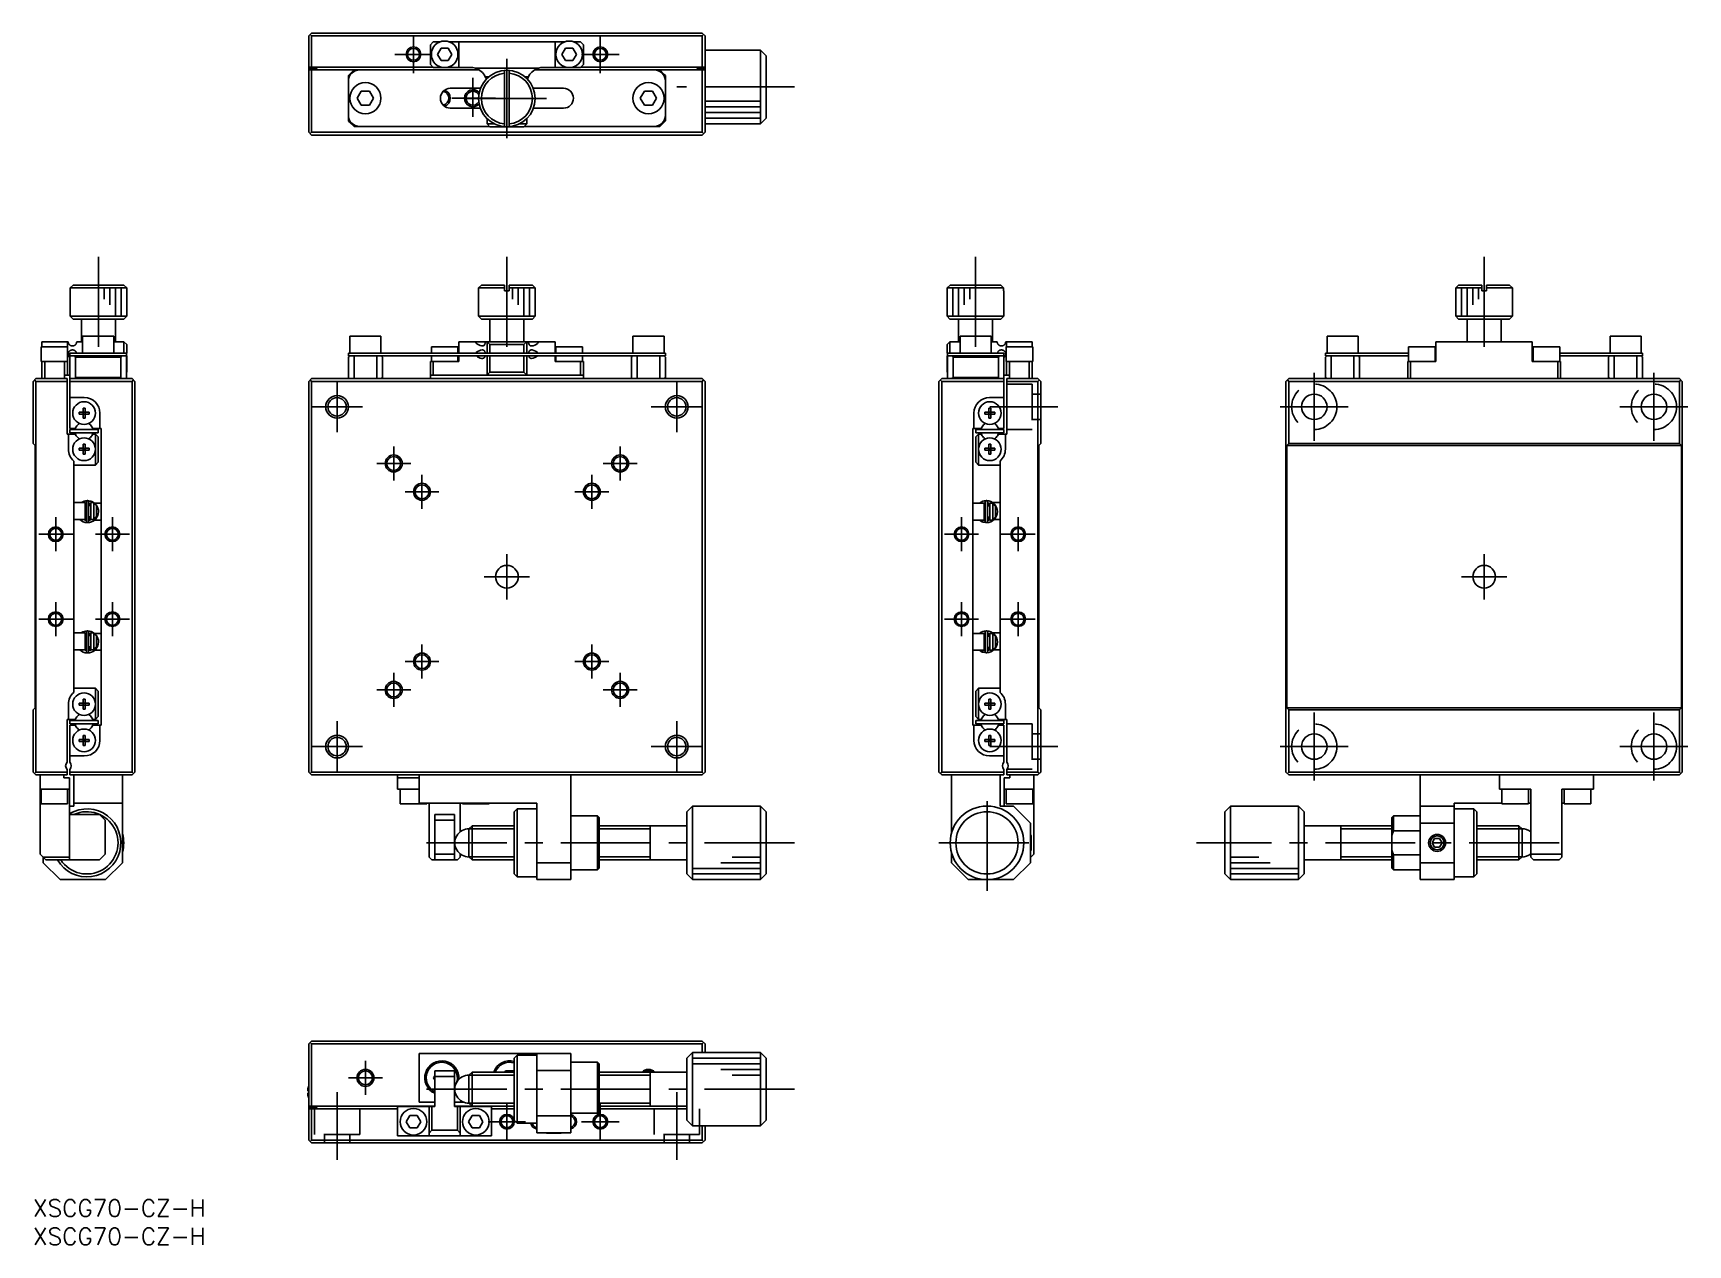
# Model space of a CAD drawing. Extents: x 0 to 292, y -8 to 206.
import ezdxf

# ---------------------------------------------------------------- set-up
doc = ezdxf.new("R2010")
doc.units = 0
doc.header["$LTSCALE"] = 0.5
doc.linetypes.add('CENTER', pattern=[50.8, 31.75, -6.35, 6.35, -6.35])
doc.linetypes.add('DASHED', pattern=[19.05, 12.7, -6.35])
for name, color, linetype in [('MSM_CENTER', 1, 'CENTER'), ('MSM_CONTINUOUS', 7, 'CONTINUOUS'), ('MSM_DASHED', 4, 'DASHED'), ('MSM_NARROW', 5, 'CONTINUOUS'), ('MSM_PART_NUMBER', 7, 'CONTINUOUS')]:
    doc.layers.add(name, color=color, linetype=linetype)
doc.styles.get("Standard").update_dxf_attribs({"font": 'txt.shx', "height": 3, "bigfont": 'bigfont.shx'})

# ---------------------------------------------------------------- blocks, each defined once
blk = doc.blocks.new('*U2')
at = {"layer": 'MSM_PART_NUMBER'}
blk.add_text('XSCG70-CZ-H', height=3, dxfattribs=at).set_placement((0, -3))
blk = doc.blocks.new('*U3')
at = {"layer": 'MSM_PART_NUMBER'}
blk.add_text('XSCG70-CZ-H', height=3, dxfattribs=at).set_placement((0, -8))

msp = doc.modelspace()

# ---------------------------------------------------------------- linework, layer by layer
at = {"layer": 'MSM_CENTER'}
for p, q in [((67.194929, 198.95), (67.194929, 205.55)), ((100.194929, 198.95), (100.194929, 205.55)), ((63.894929, 202.25), (70.494929, 202.25)), ((96.894929, 202.25), (103.494929, 202.25)), ((83.694929, 187.45), (83.694929, 201.45)), ((77.694929, 191.201133), (77.694929, 198.112392)), ((134.494929, 196.5), (113.694929, 196.5)), ((73.95512, 194.5), (81.694929, 194.5)), ((76.694929, 194.45), (90.694929, 194.45)), ((11.55, 166.5), (11.55, 150.5)), ((83.694929, 166.5), (83.694929, 149.5)), ((166.45, 166.5), (166.45, 150.5)), ((256.305071, 166.5), (256.305071, 149.5)), ((53.694929, 144.5), (53.694929, 135.5)), ((113.694929, 144.5), (113.694929, 135.5)), ((226.305071, 134), (226.305071, 146)), ((286.305071, 134), (286.305071, 146)), ((49.194929, 140), (58.194928, 140)), ((109.194929, 140), (118.194928, 140)), ((169, 140), (181, 140)), ((220.305071, 140), (232.305071, 140)), ((292.305071, 140), (280.305071, 140)), ((63.694929, 133.000001), (63.694929, 126.999999)), ((103.694929, 133.000001), (103.694929, 126.999999)), ((66.694931, 130), (60.694928, 130)), ((106.694931, 130), (100.694928, 130)), ((68.694929, 128.000001), (68.694929, 121.999999)), ((98.694929, 128.000001), (98.694929, 121.999999)), ((71.694931, 125), (65.694928, 125)), ((101.694931, 125), (95.694928, 125)), ((4, 120.500001), (4, 114.499999)), ((14, 120.500001), (14, 114.499999)), ((164, 120.500001), (164, 114.499999)), ((174, 120.500001), (174, 114.499999)), ((7.000002, 117.5), (0.999999, 117.5)), ((17.000002, 117.5), (10.999999, 117.5)), ((167.000002, 117.5), (160.999999, 117.5)), ((177.000002, 117.5), (170.999999, 117.5)), ((83.694929, 106), (83.694929, 114)), ((256.305071, 106), (256.305071, 114)), ((79.694929, 110), (87.694929, 110)), ((252.305071, 110), (260.305071, 110)), ((4, 99.499999), (4, 105.500001)), ((14, 99.499999), (14, 105.500001)), ((164, 99.499999), (164, 105.500001)), ((174, 99.499999), (174, 105.500001)), ((7.000002, 102.5), (0.999999, 102.5)), ((17.000002, 102.5), (10.999999, 102.5)), ((167.000002, 102.5), (160.999999, 102.5)), ((177.000002, 102.5), (170.999999, 102.5)), ((68.694929, 91.999999), (68.694929, 98.000001)), ((98.694929, 91.999999), (98.694929, 98.000001)), ((71.694931, 95), (65.694928, 95)), ((101.694931, 95), (95.694928, 95)), ((63.694929, 86.999999), (63.694929, 93.000001)), ((103.694929, 86.999999), (103.694929, 93.000001)), ((66.694931, 90), (60.694928, 90)), ((106.694931, 90), (100.694928, 90)), ((226.305071, 86), (226.305071, 74)), ((286.305071, 86), (286.305071, 74)), ((53.694929, 75.5), (53.694929, 84.5)), ((113.694929, 75.5), (113.694929, 84.5)), ((49.194929, 80), (58.194928, 80)), ((109.194929, 80), (118.194928, 80)), ((169, 80), (181, 80)), ((220.305071, 80), (232.305071, 80)), ((292.305071, 80), (280.305071, 80)), ((168.5, 54.5), (168.5, 71.5)), ((134.494929, 63), (69.494929, 63)), ((160, 63), (177, 63)), ((269.555071, 63), (205.505071, 63)), ((58.694929, 24.5), (58.694929, 18.500001)), ((61.694928, 21.5), (55.694929, 21.5)), ((53.694929, 7), (53.694929, 19)), ((134.494929, 19.5), (69.494929, 19.5)), ((113.694929, 7), (113.694929, 19)), ((83.694929, 10.45), (83.694929, 17.05)), ((100.194929, 10.45), (100.194929, 17.05)), ((80.394929, 13.75), (86.994929, 13.75)), ((96.894929, 13.75), (103.494929, 13.75))]:
    msp.add_line(p, q, dxfattribs=at)
at = {"layer": 'MSM_CONTINUOUS'}
for p, q in [((48.694929, 205.5), (49.194929, 206)), ((48.694929, 188.5), (48.694929, 205.5)), ((48.944929, 205.75), (49.194929, 205.5)), ((49.194929, 206), (118.194929, 206)), ((49.194929, 205.5), (49.194929, 200)), ((118.194929, 205.5), (49.194929, 205.5)), ((118.194929, 206), (118.694929, 205.5)), ((118.194929, 205.5), (118.444929, 205.75)), ((118.194929, 200), (118.194929, 205.5)), ((118.694929, 205.5), (118.694929, 188.5)), ((70.194929, 203.95), (70.694929, 204.45)), ((70.194929, 200.45), (70.194929, 203.95)), ((70.694929, 204.45), (71.868794, 204.45)), ((71.424759, 202.25), (72.059844, 203.35)), ((72.059844, 201.15), (71.424759, 202.25)), ((72.059844, 203.35), (73.330015, 203.35)), ((73.330015, 203.35), (73.9651, 202.25)), ((73.330015, 201.15), (73.9651, 202.25)), ((73.521065, 204.45), (93.868794, 204.45)), ((75.194929, 204.45), (75.194929, 199.95)), ((92.194929, 199.95), (92.194929, 204.45)), ((93.424759, 202.25), (94.059844, 203.35)), ((93.424759, 202.25), (94.059844, 201.15)), ((94.059844, 203.35), (95.330015, 203.35)), ((95.330015, 203.35), (95.9651, 202.25)), ((95.9651, 202.25), (95.330015, 201.15)), ((95.521065, 204.45), (96.694929, 204.45)), ((96.694929, 204.45), (97.194929, 203.95)), ((97.194929, 203.95), (97.194929, 200.45)), ((128.494929, 203), (118.694929, 203)), ((128.494929, 190), (128.494929, 203)), ((129.494929, 202), (128.494929, 203)), ((129.494929, 202), (129.494929, 191)), ((70.644929, 200), (48.694929, 200)), ((48.694929, 199.75), (50.094929, 199.75)), ((48.694929, 199.5), (78.775168, 199.5)), ((49.194929, 199.5), (49.194929, 188.5)), ((50.094929, 199.5), (50.094929, 199.75)), ((56.694929, 199.5), (55.894929, 198.7)), ((70.694929, 199.95), (70.194929, 200.45)), ((72.212747, 199.95), (70.694929, 199.95)), ((73.330015, 201.15), (72.059844, 201.15)), ((77.194929, 199.95), (73.177112, 199.95)), ((78.131679, 199.8), (89.25818, 199.8)), ((83.294929, 199.433974), (83.294929, 189.466026)), ((84.094929, 189.466026), (84.094929, 199.433974)), ((88.614948, 199.5), (118.694929, 199.5)), ((90.194929, 199.95), (94.212747, 199.95)), ((94.059844, 201.15), (95.330015, 201.15)), ((96.694929, 199.95), (95.177112, 199.95)), ((97.194929, 200.45), (96.694929, 199.95)), ((96.744929, 200), (118.694929, 200)), ((111.494929, 198.7), (110.694929, 199.5)), ((117.294929, 199.5), (117.294929, 199.75)), ((118.694929, 199.75), (117.294929, 199.75)), ((118.194929, 188.5), (118.194929, 199.5)), ((55.694929, 198.5), (55.894929, 198.7)), ((55.694929, 190.5), (55.694929, 198.5)), ((55.894929, 198.7), (55.894929, 198.37178)), ((73.694929, 196.25), (79.030168, 196.25)), ((80.50471, 198.3), (79.874015, 198.3)), ((87.515844, 198.3), (86.885149, 198.3)), ((88.359691, 196.25), (93.694929, 196.25)), ((111.494929, 198.37178), (111.494929, 198.7)), ((111.494929, 198.7), (111.694929, 198.5)), ((111.694929, 198.5), (111.694929, 190.5)), ((57.251554, 194.5), (57.973242, 195.75)), ((57.973242, 193.25), (57.251554, 194.5)), ((57.973242, 195.75), (59.416617, 195.75)), ((59.416617, 193.25), (57.973242, 193.25)), ((59.416617, 195.75), (60.138305, 194.5)), ((60.138305, 194.5), (59.416617, 193.25)), ((107.251554, 194.5), (107.973242, 195.75)), ((107.973242, 193.25), (107.251554, 194.5)), ((107.973242, 195.75), (109.416617, 195.75)), ((109.416617, 193.25), (107.973242, 193.25)), ((109.416617, 195.75), (110.138305, 194.5)), ((110.138305, 194.5), (109.416617, 193.25)), ((55.894929, 190.3), (55.694929, 190.5)), ((55.894929, 190.62822), (55.894929, 190.3)), ((55.894929, 190.3), (56.694929, 189.5)), ((78.992802, 192.75), (73.694929, 192.75)), ((80.194929, 190.879286), (80.194929, 189.95)), ((87.194929, 189.95), (87.194929, 190.879286)), ((93.694929, 192.75), (88.397057, 192.75)), ((111.494929, 190.3), (110.694929, 189.5)), ((111.494929, 190.3), (111.494929, 190.62822)), ((111.694929, 190.5), (111.494929, 190.3)), ((118.694929, 190), (128.494929, 190)), ((128.494929, 190), (129.494929, 191)), ((49.194929, 188), (48.694929, 188.5)), ((49.194929, 188.5), (48.944929, 188.25)), ((49.194929, 188.5), (118.194929, 188.5)), ((118.194929, 188), (49.194929, 188)), ((80.644929, 189.5), (56.694929, 189.5)), ((80.194929, 189.95), (81.51548, 189.95)), ((80.694929, 189.45), (80.194929, 189.95)), ((86.694929, 189.45), (80.694929, 189.45)), ((85.874379, 189.95), (87.194929, 189.95)), ((87.194929, 189.95), (86.694929, 189.45)), ((110.694929, 189.5), (86.744929, 189.5)), ((118.444929, 188.25), (118.194929, 188.5)), ((118.194929, 188), (118.694929, 188.5)), ((6.566026, 161), (7.067813, 161.5)), ((6.566026, 160.5), (6.566026, 161)), ((16.533974, 161), (6.566026, 161)), ((7.067813, 161.5), (16.032187, 161.5)), ((16.032187, 161.5), (16.533974, 161)), ((16.533974, 161), (16.533974, 160.5)), ((79.194929, 161.5), (78.694929, 161)), ((83.294929, 161), (78.694929, 161)), ((78.694929, 161), (78.694929, 156)), ((79.194929, 161.5), (83.294929, 161.5)), ((83.294929, 161.5), (83.294929, 160.5)), ((84.094929, 160.5), (84.094929, 161.5)), ((84.094929, 161.5), (88.194929, 161.5)), ((88.694929, 161), (84.094929, 161)), ((88.694929, 161), (88.194929, 161.5)), ((88.694929, 156), (88.694929, 161)), ((161.466026, 161), (161.967813, 161.5)), ((161.466026, 160.5), (161.466026, 161)), ((171.433974, 161), (161.466026, 161)), ((161.967813, 161.5), (170.932187, 161.5)), ((170.932187, 161.5), (171.433974, 161)), ((171.433974, 161), (171.433974, 160.5)), ((251.805071, 161.5), (251.305071, 161)), ((255.905071, 161), (251.305071, 161)), ((251.305071, 161), (251.305071, 156)), ((251.805071, 161.5), (255.905071, 161.5)), ((255.905071, 161.5), (255.905071, 160.5)), ((256.705071, 160.5), (256.705071, 161.5)), ((256.705071, 161.5), (260.805071, 161.5)), ((261.305071, 161), (256.705071, 161)), ((261.305071, 161), (260.805071, 161.5)), ((261.305071, 156), (261.305071, 161)), ((6.55, 160.5), (6.566026, 160.5)), ((6.55, 160.5), (6.55, 156)), ((16.533974, 160.5), (16.55, 160.5)), ((16.55, 156), (16.55, 160.5)), ((83.294929, 160.5), (84.094929, 160.5)), ((161.45, 160.5), (161.466026, 160.5)), ((161.45, 160.5), (161.45, 156)), ((171.433974, 160.5), (171.45, 160.5)), ((171.45, 156), (171.45, 160.5)), ((255.905071, 160.5), (256.705071, 160.5)), ((6.55, 156), (16.55, 156)), ((6.55, 156), (7.05, 155.5)), ((16.05, 155.5), (7.05, 155.5)), ((8.55, 155.5), (8.55, 151.5)), ((14.55, 151.5), (14.55, 155.5)), ((16.05, 155.5), (16.55, 156)), ((78.694929, 156), (88.694929, 156)), ((78.694929, 156), (79.194929, 155.5)), ((88.194929, 155.5), (79.194929, 155.5)), ((80.694929, 155.5), (80.694929, 151.5)), ((86.694929, 151.5), (86.694929, 155.5)), ((88.194929, 155.5), (88.694929, 156)), ((161.45, 156), (171.45, 156)), ((161.45, 156), (161.95, 155.5)), ((170.95, 155.5), (161.95, 155.5)), ((163.45, 155.5), (163.45, 151.5)), ((169.45, 151.5), (169.45, 155.5)), ((170.95, 155.5), (171.45, 156)), ((251.305071, 156), (261.305071, 156)), ((251.305071, 156), (251.805071, 155.5)), ((260.805071, 155.5), (251.805071, 155.5)), ((253.305071, 155.5), (253.305071, 151.5)), ((259.305071, 151.5), (259.305071, 155.5)), ((260.805071, 155.5), (261.305071, 156)), ((14.25, 152.5), (8.75, 152.5)), ((8.75, 152.5), (8.75, 149.5)), ((14.25, 149.5), (14.25, 152.5)), ((61.444929, 152.5), (55.944929, 152.5)), ((55.944929, 152.5), (55.944929, 149.5)), ((61.444929, 149.5), (61.444929, 152.5)), ((111.444929, 152.5), (105.944929, 152.5)), ((105.944929, 152.5), (105.944929, 149.5)), ((111.444929, 149.5), (111.444929, 152.5)), ((169.25, 152.5), (163.75, 152.5)), ((163.75, 152.5), (163.75, 149.5)), ((169.25, 149.5), (169.25, 152.5)), ((234.055071, 152.5), (228.555071, 152.5)), ((228.555071, 152.5), (228.555071, 149.5)), ((234.055071, 149.5), (234.055071, 152.5)), ((284.055071, 152.5), (278.555071, 152.5)), ((278.555071, 152.5), (278.555071, 149.5)), ((284.055071, 149.5), (284.055071, 152.5)), ((6.1, 150.6), (1.4, 150.6)), ((1.4, 150.6), (1.4, 148)), ((1.55, 151.5), (6.2, 151.5)), ((1.55, 150.6), (1.55, 151.5)), ((6.05, 151.5), (6.05, 150.6)), ((6.1, 148), (6.1, 150.6)), ((6.200104, 151.487609), (6.2, 151.5)), ((6.200004, 149.302242), (6.200109, 149.3127)), ((6.200045, 149.291789), (6.200004, 149.302242)), ((6.200239, 149.281085), (6.200045, 149.291789)), ((6.200413, 151.475229), (6.200104, 151.487609)), ((6.200109, 149.3127), (6.200357, 149.323134)), ((6.200585, 149.270409), (6.200239, 149.281085)), ((6.200357, 149.323134), (6.200749, 149.333513)), ((6.200922, 151.462906), (6.200413, 151.475229)), ((6.201079, 149.259792), (6.200585, 149.270409)), ((6.200749, 149.333513), (6.201301, 149.344149)), ((6.201625, 151.450687), (6.200922, 151.462906)), ((6.201718, 149.249264), (6.201079, 149.259792)), ((6.201301, 149.344149), (6.201999, 149.354708)), ((6.202516, 151.438617), (6.201625, 151.450687)), ((6.202758, 149.235743), (6.201718, 149.249264)), ((6.201999, 149.354708), (6.202837, 149.365167)), ((6.20394, 151.423249), (6.202516, 151.438617)), ((6.204025, 149.222403), (6.202758, 149.235743)), ((6.202837, 149.365167), (6.20381, 149.375499)), ((6.20381, 149.375499), (6.205248, 149.388565)), ((6.205653, 151.408135), (6.20394, 151.423249)), ((6.205506, 149.209288), (6.204025, 149.222403)), ((6.205248, 149.388565), (6.206889, 149.401416)), ((6.207649, 149.193166), (6.205506, 149.209288)), ((6.207635, 151.393304), (6.205653, 151.408135)), ((6.206889, 149.401416), (6.20872, 149.41403)), ((6.209865, 151.378788), (6.207635, 151.393304)), ((6.210089, 149.177404), (6.207649, 149.193166)), ((6.20872, 149.41403), (6.210725, 149.426384)), ((6.212322, 151.364617), (6.209865, 151.378788)), ((6.212804, 149.162015), (6.210089, 149.177404)), ((6.210725, 149.426384), (6.213739, 149.442897)), ((6.214986, 151.350822), (6.212322, 151.364617)), ((6.215771, 149.147013), (6.212804, 149.162015)), ((6.213739, 149.442897), (6.217038, 149.458956)), ((6.221191, 151.322914), (6.214986, 151.350822)), ((6.218965, 149.13241), (6.215771, 149.147013)), ((6.217038, 149.458956), (6.220596, 149.474556)), ((6.222362, 149.118221), (6.218965, 149.13241)), ((6.220596, 149.474556), (6.227893, 149.502702)), ((6.228155, 151.296292), (6.221191, 151.322914)), ((6.23019, 149.089303), (6.222362, 149.118221)), ((6.227893, 149.502702), (6.235936, 149.52952)), ((6.235805, 151.270881), (6.228155, 151.296292)), ((6.2388, 149.061799), (6.23019, 149.089303)), ((6.244066, 151.246601), (6.235805, 151.270881)), ((6.235936, 149.52952), (6.24466, 149.555102)), ((6.252863, 151.223377), (6.244066, 151.246601)), ((6.24466, 149.555102), (6.253998, 149.579544)), ((6.262122, 151.20113), (6.252863, 151.223377)), ((6.253998, 149.579544), (6.263886, 149.602937)), ((6.281822, 151.159322), (6.262122, 151.20113)), ((6.263886, 149.602937), (6.274256, 149.625377)), ((6.274256, 149.625377), (6.300802, 149.675782)), ((6.303222, 151.120262), (6.281822, 151.159322)), ((6.300802, 149.675782), (6.329969, 149.722476)), ((6.326199, 151.08362), (6.303222, 151.120262)), ((6.357046, 151.040714), (6.326199, 151.08362)), ((6.329969, 149.722476), (6.361661, 149.765704)), ((6.390251, 151.000753), (6.357046, 151.040714)), ((6.361661, 149.765704), (6.395782, 149.805712)), ((6.425757, 150.963617), (6.390251, 151.000753)), ((6.395782, 149.805712), (6.432235, 149.842745)), ((6.463506, 150.929191), (6.425757, 150.963617)), ((6.432235, 149.842745), (6.470924, 149.877049)), ((6.502361, 150.898227), (6.463506, 150.929191)), ((6.470924, 149.877049), (6.517206, 149.912534)), ((6.5, 149.5), (16.55, 149.5)), ((6.5, 149.5), (6.5, 136.2)), ((6.543395, 150.869769), (6.502361, 150.898227)), ((6.517206, 149.912534), (6.56646, 149.94452)), ((6.586562, 150.843933), (6.543395, 150.869769)), ((6.56646, 149.94452), (6.618618, 149.972819)), ((6.631822, 150.820837), (6.586562, 150.843933)), ((6.618618, 149.972819), (6.660688, 149.991954)), ((6.681667, 150.799643), (6.631822, 150.820837)), ((6.660688, 149.991954), (6.704503, 150.008687)), ((6.733841, 150.781823), (6.681667, 150.799643)), ((6.704503, 150.008687), (6.749989, 150.022841)), ((6.788225, 150.767655), (6.733841, 150.781823)), ((6.749989, 150.022841), (6.79707, 150.034243)), ((6.829283, 150.759779), (6.788225, 150.767655)), ((6.79707, 150.034243), (6.84242, 150.042236)), ((6.871488, 150.754121), (6.829283, 150.759779)), ((6.84242, 150.042236), (6.889227, 150.047515)), ((6.914733, 150.75083), (6.871488, 150.754121)), ((6.889227, 150.047515), (6.9373, 150.049872)), ((6.958912, 150.750053), (6.914733, 150.75083)), ((6.9373, 150.049872), (6.986448, 150.049101)), ((7.003914, 150.751942), (6.958912, 150.750053)), ((6.986448, 150.049101), (7.03648, 150.044994)), ((7.049707, 150.756659), (7.003914, 150.751942)), ((7.03648, 150.044994), (7.087207, 150.037343)), ((7.096089, 150.764366), (7.049707, 150.756659)), ((7.087207, 150.037343), (7.12722, 150.028759)), ((7.130211, 150.771975), (7.096089, 150.764366)), ((7.12722, 150.028759), (7.167494, 150.01777)), ((7.164531, 150.781342), (7.130211, 150.771975)), ((7.198926, 150.792517), (7.164531, 150.781342)), ((7.167494, 150.01777), (7.207839, 150.004286)), ((7.233271, 150.805552), (7.198926, 150.792517)), ((7.207839, 150.004286), (7.238852, 149.992142)), ((7.265356, 150.819536), (7.233271, 150.805552)), ((7.238852, 149.992142), (7.269778, 149.978405)), ((7.297312, 150.835301), (7.265356, 150.819536)), ((7.269778, 149.978405), (7.300497, 149.963059)), ((7.328987, 150.852847), (7.297312, 150.835301)), ((7.300497, 149.963059), (7.330886, 149.946085)), ((7.360226, 150.872173), (7.328987, 150.852847)), ((7.330886, 149.946085), (7.355118, 149.93117)), ((7.355118, 149.93117), (7.379051, 149.91515)), ((7.390876, 150.893279), (7.360226, 150.872173)), ((7.379051, 149.91515), (7.402605, 149.898035)), ((7.420783, 150.916165), (7.390876, 150.893279)), ((7.402605, 149.898035), (7.425702, 149.879834)), ((7.447582, 150.938853), (7.420783, 150.916165)), ((7.425702, 149.879834), (7.44891, 149.859985)), ((7.473654, 150.963139), (7.447582, 150.938853)), ((7.44891, 149.859985), (7.471539, 149.83897)), ((7.471539, 149.83897), (7.493495, 149.816825)), ((7.498857, 150.98895), (7.473654, 150.963139)), ((7.493495, 149.816825), (7.514685, 149.79359)), ((7.523049, 151.016213), (7.498857, 150.98895)), ((7.514685, 149.79359), (7.534545, 149.769895)), ((7.546085, 151.044855), (7.523049, 151.016213)), ((7.534545, 149.769895), (7.553582, 149.745173)), ((7.567825, 151.074803), (7.546085, 151.044855)), ((7.553582, 149.745173), (7.571711, 149.719487)), ((7.583137, 151.097963), (7.567825, 151.074803)), ((7.571711, 149.719487), (7.588849, 149.692902)), ((7.597677, 151.121837), (7.583137, 151.097963)), ((7.588849, 149.692902), (7.605509, 149.664419)), ((7.611394, 151.146369), (7.597677, 151.121837)), ((7.605509, 149.664419), (7.62101, 149.635011)), ((7.624235, 151.171507), (7.611394, 151.146369)), ((7.62101, 149.635011), (7.635276, 149.604777)), ((7.635859, 151.196531), (7.624235, 151.171507)), ((7.635276, 149.604777), (7.64823, 149.573817)), ((7.646608, 151.222095), (7.635859, 151.196531)), ((7.656442, 151.248135), (7.646608, 151.222095)), ((7.64823, 149.573817), (7.657256, 149.549576)), ((7.665326, 151.274591), (7.656442, 151.248135)), ((7.657256, 149.549576), (7.665468, 149.524953)), ((7.673458, 151.302253), (7.665326, 151.274591)), ((7.665468, 149.524953), (7.672842, 149.5)), ((7.680546, 151.33031), (7.673458, 151.302253)), ((7.686563, 151.358683), (7.680546, 151.33031)), ((7.691483, 151.387295), (7.686563, 151.358683)), ((7.695197, 151.415283), (7.691483, 151.387295)), ((7.69786, 151.443447), (7.695197, 151.415283)), ((7.699464, 151.471711), (7.69786, 151.443447)), ((7.7, 151.5), (7.699464, 151.471711)), ((8.75, 151.5), (7.7, 151.5)), ((14.25, 151.5), (16.05, 151.5)), ((16.05, 149.5), (16.05, 151.5)), ((16.55, 151), (16.05, 151.5)), ((16.5, 149.5), (16.5, 145)), ((16.55, 151), (16.55, 149.5)), ((55.694929, 149), (55.694929, 149.5)), ((55.694929, 149.5), (111.694929, 149.5)), ((75.044929, 150.6), (70.344929, 150.6)), ((70.344929, 150.6), (70.344929, 149.5)), ((75.044929, 149.5), (75.044929, 150.6)), ((75.194929, 151.5), (75.194929, 149.5)), ((75.194929, 151.5), (92.194929, 151.5)), ((78.154595, 151.393304), (78.131679, 151.5)), ((78.213302, 151.296292), (78.154595, 151.393304)), ((78.210614, 149.500032), (78.282245, 149.579544)), ((78.302961, 151.20113), (78.213302, 151.296292)), ((79.337275, 150.75), (79.190161, 150.763205)), ((79.337202, 150.05), (79.372405, 150.049101)), ((79.346057, 150.750053), (79.337275, 150.75)), ((79.382248, 150.751477), (79.346057, 150.750053)), ((79.372405, 150.049101), (79.4188, 150.044994)), ((79.417805, 150.754917), (79.382248, 150.751477)), ((79.45262, 150.760464), (79.417805, 150.754917)), ((79.4188, 150.044994), (79.463727, 150.037343)), ((79.486584, 150.76821), (79.45262, 150.760464)), ((79.463727, 150.037343), (79.493234, 150.030028)), ((79.51959, 150.778246), (79.486584, 150.76821)), ((79.493234, 150.030028), (79.52208, 150.020878)), ((79.551529, 150.790663), (79.51959, 150.778246)), ((79.52208, 150.020878), (79.550184, 150.009849)), ((79.550184, 150.009849), (79.577463, 149.996899)), ((79.582291, 150.805552), (79.551529, 150.790663)), ((79.577463, 149.996899), (79.603833, 149.981984)), ((79.60636, 150.819536), (79.582291, 150.805552)), ((79.603833, 149.981984), (79.629212, 149.96506)), ((79.629671, 150.835301), (79.60636, 150.819536)), ((79.629212, 149.96506), (79.653516, 149.946085)), ((79.652156, 150.852847), (79.629671, 150.835301)), ((79.673749, 150.872173), (79.652156, 150.852847)), ((79.653516, 149.946085), (79.672837, 149.92873)), ((79.672837, 149.92873), (79.691449, 149.90984)), ((79.694382, 150.893279), (79.673749, 150.872173)), ((79.691449, 149.90984), (79.709307, 149.889451)), ((79.713987, 150.916165), (79.694382, 150.893279)), ((79.709307, 149.889451), (79.726365, 149.867596)), ((79.731114, 150.938853), (79.713987, 150.916165)), ((79.726365, 149.867596), (79.742579, 149.844311)), ((79.747394, 150.963139), (79.731114, 150.938853)), ((79.742579, 149.844311), (79.757904, 149.819631)), ((79.762785, 150.98895), (79.747394, 150.963139)), ((79.757904, 149.819631), (79.772294, 149.79359)), ((79.777247, 151.016213), (79.762785, 150.98895)), ((79.772294, 149.79359), (79.78418, 149.769524)), ((79.790738, 151.044855), (79.777247, 151.016213)), ((79.78418, 149.769524), (79.795383, 149.744323)), ((79.803216, 151.074803), (79.790738, 151.044855)), ((79.795383, 149.744323), (79.805886, 149.718068)), ((79.812892, 151.100911), (79.803216, 151.074803)), ((79.805886, 149.718068), (79.815672, 149.69084)), ((79.821889, 151.127976), (79.812892, 151.100911)), ((79.815672, 149.69084), (79.824723, 149.66272)), ((79.830194, 151.155911), (79.821889, 151.127976)), ((79.824723, 149.66272), (79.833022, 149.633789)), ((79.837796, 151.184627), (79.830194, 151.155911)), ((79.833022, 149.633789), (79.840551, 149.604128)), ((79.844683, 151.214037), (79.837796, 151.184627)), ((79.840551, 149.604128), (79.847294, 149.573817)), ((79.850841, 151.244054), (79.844683, 151.214037)), ((79.847294, 149.573817), (79.852045, 149.549576)), ((79.856259, 151.274591), (79.850841, 151.244054)), ((79.852045, 149.549576), (79.856334, 149.524953)), ((79.860952, 151.305699), (79.856259, 151.274591)), ((79.856334, 149.524953), (79.860156, 149.5)), ((79.864931, 151.337362), (79.860952, 151.305699)), ((79.868193, 151.369465), (79.864931, 151.337362)), ((79.870736, 151.401894), (79.868193, 151.369465)), ((79.872556, 151.434536), (79.870736, 151.401894)), ((79.87365, 151.467276), (79.872556, 151.434536)), ((79.874015, 151.5), (79.87365, 151.467276)), ((80.194929, 149.5), (80.194929, 151.5)), ((80.694929, 151), (80.194929, 151.5)), ((80.694929, 151), (80.694929, 149.5)), ((86.694929, 151), (80.694929, 151)), ((87.194929, 151.5), (86.694929, 151)), ((86.694929, 149.5), (86.694929, 151)), ((87.194929, 151.5), (87.194929, 149.5)), ((87.516241, 151.465709), (87.515844, 151.5)), ((87.51743, 151.431464), (87.516241, 151.465709)), ((87.51941, 151.397397), (87.51743, 151.431464)), ((87.522179, 151.363642), (87.51941, 151.397397)), ((87.525435, 151.332899), (87.522179, 151.363642)), ((87.529381, 151.302436), (87.525435, 151.332899)), ((87.53401, 151.272342), (87.529381, 151.302436)), ((87.529702, 149.5), (87.534775, 149.532393)), ((87.539315, 151.242707), (87.53401, 151.272342)), ((87.534775, 149.532393), (87.540658, 149.564279)), ((87.545287, 151.213621), (87.539315, 151.242707)), ((87.540658, 149.564279), (87.547339, 149.595556)), ((87.55192, 151.185172), (87.545287, 151.213621)), ((87.547339, 149.595556), (87.554807, 149.626119)), ((87.559206, 151.157451), (87.55192, 151.185172)), ((87.554807, 149.626119), (87.563047, 149.655863)), ((87.567137, 151.130548), (87.559206, 151.157451)), ((87.563047, 149.655863), (87.572048, 149.684684)), ((87.57724, 151.100171), (87.567137, 151.130548)), ((87.572048, 149.684684), (87.581796, 149.712478)), ((87.588284, 151.070825), (87.57724, 151.100171)), ((87.581796, 149.712478), (87.592292, 149.739197)), ((87.600235, 151.042582), (87.588284, 151.070825)), ((87.592292, 149.739197), (87.60357, 149.764948)), ((87.613061, 151.015514), (87.600235, 151.042582)), ((87.60357, 149.764948), (87.615605, 149.789679)), ((87.62673, 150.989694), (87.613061, 151.015514)), ((87.615605, 149.789679), (87.628369, 149.813337)), ((87.641211, 150.965195), (87.62673, 150.989694)), ((87.628369, 149.813337), (87.641835, 149.835871)), ((87.656471, 150.942087), (87.641211, 150.965195)), ((87.641835, 149.835871), (87.655977, 149.857229)), ((87.655977, 149.857229), (87.670767, 149.87736)), ((87.672478, 150.920445), (87.656471, 150.942087)), ((87.670767, 149.87736), (87.689976, 149.900589)), ((87.691602, 150.897584), (87.672478, 150.920445)), ((87.689976, 149.900589), (87.71021, 149.922064)), ((87.711741, 150.876446), (87.691602, 150.897584)), ((87.71021, 149.922064), (87.731402, 149.941779)), ((87.732831, 150.857029), (87.711741, 150.876446)), ((87.731402, 149.941779), (87.753487, 149.959731)), ((87.754808, 150.839332), (87.732831, 150.857029)), ((87.753487, 149.959731), (87.776399, 149.975916)), ((87.777607, 150.82335), (87.754808, 150.839332)), ((87.776399, 149.975916), (87.800073, 149.99033)), ((87.801165, 150.809083), (87.777607, 150.82335)), ((87.800073, 149.99033), (87.830194, 150.005689)), ((87.825418, 150.796527), (87.801165, 150.809083)), ((87.860773, 150.781617), (87.825418, 150.796527)), ((87.830194, 150.005689), (87.861486, 150.01861)), ((87.897529, 150.769745), (87.860773, 150.781617)), ((87.861486, 150.01861), (87.89384, 150.029182)), ((87.89384, 150.029182), (87.927152, 150.037489)), ((87.935535, 150.760781), (87.897529, 150.769745)), ((87.927152, 150.037489), (87.961314, 150.04362)), ((87.974642, 150.754591), (87.935535, 150.760781)), ((87.961314, 150.04362), (87.996221, 150.04766)), ((88.014698, 150.751044), (87.974642, 150.754591)), ((87.996221, 150.04766), (88.031767, 150.049696)), ((88.052531, 150.75), (88.014698, 150.751044)), ((88.031767, 150.049696), (88.052647, 150.05)), ((88.052647, 150.05), (88.184688, 150.039225)), ((89.177621, 151.297867), (89.092752, 151.20619)), ((89.232358, 151.386628), (89.177621, 151.297867)), ((89.25818, 151.5), (89.232358, 151.386628)), ((92.194929, 149.5), (92.194929, 151.5)), ((97.044929, 150.6), (92.344929, 150.6)), ((92.344929, 150.6), (92.344929, 149.5)), ((97.044929, 149.5), (97.044929, 150.6)), ((111.694929, 149.5), (111.694929, 149)), ((161.95, 151.5), (161.45, 151)), ((161.45, 149.5), (161.45, 151)), ((171.5, 149.5), (161.45, 149.5)), ((161.5, 145), (161.5, 149.5)), ((161.95, 151.5), (161.95, 149.5)), ((161.95, 151.5), (163.75, 151.5)), ((170.3, 151.5), (169.25, 151.5)), ((170.300794, 151.465506), (170.3, 151.5)), ((170.303171, 151.431104), (170.300794, 151.465506)), ((170.307074, 151.39724), (170.303171, 151.431104)), ((170.3125, 151.363642), (170.307074, 151.39724)), ((170.316837, 151.341975), (170.3125, 151.363642)), ((170.321802, 151.320479), (170.316837, 151.341975)), ((170.328934, 151.293696), (170.321802, 151.320479)), ((170.327158, 149.5), (170.334773, 149.525719)), ((170.337029, 151.267253), (170.328934, 151.293696)), ((170.334773, 149.525719), (170.34328, 149.551087)), ((170.34606, 151.241218), (170.337029, 151.267253)), ((170.34328, 149.551087), (170.352649, 149.576046)), ((170.355828, 151.216057), (170.34606, 151.241218)), ((170.352649, 149.576046), (170.362046, 149.598695)), ((170.366457, 151.191346), (170.355828, 151.216057)), ((170.362046, 149.598695), (170.372144, 149.620953)), ((170.37791, 151.16714), (170.366457, 151.191346)), ((170.372144, 149.620953), (170.382914, 149.642777)), ((170.387375, 151.148676), (170.37791, 151.16714)), ((170.382914, 149.642777), (170.395711, 149.666612)), ((170.39731, 151.130548), (170.387375, 151.148676)), ((170.395711, 149.666612), (170.409293, 149.689862)), ((170.409594, 151.109642), (170.39731, 151.130548)), ((170.409293, 149.689862), (170.423612, 149.712478)), ((170.422486, 151.089238), (170.409594, 151.109642)), ((170.43595, 151.069369), (170.422486, 151.089238)), ((170.423612, 149.712478), (170.438172, 149.733781)), ((170.456881, 151.04097), (170.43595, 151.069369)), ((170.438172, 149.733781), (170.453367, 149.754453)), ((170.453367, 149.754453), (170.46915, 149.774461)), ((170.478919, 151.013824), (170.456881, 151.04097)), ((170.46915, 149.774461), (170.491865, 149.800984)), ((170.497706, 150.992586), (170.478919, 151.013824)), ((170.491865, 149.800984), (170.515548, 149.826176)), ((170.517125, 150.972228), (170.497706, 150.992586)), ((170.515548, 149.826176), (170.533703, 149.844)), ((170.53711, 150.952785), (170.517125, 150.972228)), ((170.533703, 149.844), (170.552303, 149.861067)), ((170.555346, 150.936247), (170.53711, 150.952785)), ((170.552303, 149.861067), (170.571298, 149.87736)), ((170.573958, 150.920445), (170.555346, 150.936247)), ((170.571298, 149.87736), (170.593162, 149.89481)), ((170.600024, 150.899983), (170.573958, 150.920445)), ((170.593162, 149.89481), (170.615433, 149.91127)), ((170.626639, 150.880916), (170.600024, 150.899983)), ((170.615433, 149.91127), (170.646002, 149.931888)), ((170.653462, 150.863402), (170.626639, 150.880916)), ((170.646002, 149.931888), (170.677107, 149.950729)), ((170.680656, 150.847248), (170.653462, 150.863402)), ((170.677107, 149.950729), (170.708593, 149.967788)), ((170.707834, 150.8326), (170.680656, 150.847248)), ((170.735229, 150.819251), (170.707834, 150.8326)), ((170.708593, 149.967788), (170.732655, 149.979553)), ((170.732655, 149.979553), (170.756837, 149.99033)), ((170.762545, 150.807274), (170.735229, 150.819251)), ((170.756837, 149.99033), (170.787942, 150.002726)), ((170.789949, 150.796527), (170.762545, 150.807274)), ((170.787942, 150.002726), (170.819107, 150.013574)), ((170.811196, 150.789034), (170.789949, 150.796527)), ((170.832437, 150.782249), (170.811196, 150.789034)), ((170.819107, 150.013574), (170.850231, 150.022906)), ((170.863295, 150.773611), (170.832437, 150.782249)), ((170.850231, 150.022906), (170.8888, 150.032471)), ((170.894044, 150.766395), (170.863295, 150.773611)), ((170.8888, 150.032471), (170.927103, 150.039862)), ((170.924603, 150.760557), (170.894044, 150.766395)), ((170.969514, 150.754331), (170.924603, 150.760557)), ((170.927103, 150.039862), (170.961271, 150.044733)), ((170.961271, 150.044733), (170.995078, 150.047986)), ((171.013777, 150.750875), (170.969514, 150.754331)), ((170.995078, 150.047986), (171.028636, 150.049696)), ((171.053111, 150.750006), (171.013777, 150.750875)), ((171.028636, 150.049696), (171.072321, 150.049668)), ((171.081812, 150.750675), (171.053111, 150.750006)), ((171.072321, 150.049668), (171.11535, 150.047147)), ((171.123857, 150.753645), (171.081812, 150.750675)), ((171.11535, 150.047147), (171.157375, 150.042274)), ((171.164922, 150.758857), (171.123857, 150.753645)), ((171.157375, 150.042274), (171.198815, 150.035088)), ((171.217441, 150.76893), (171.164922, 150.758857)), ((171.198815, 150.035088), (171.239115, 150.025765)), ((171.268068, 150.782402), (171.217441, 150.76893)), ((171.239115, 150.025765), (171.278666, 150.014291)), ((171.316024, 150.798764), (171.268068, 150.782402)), ((171.278666, 150.014291), (171.316984, 150.00087)), ((171.362036, 150.817993), (171.316024, 150.798764)), ((171.316984, 150.00087), (171.354227, 149.985526)), ((171.354227, 149.985526), (171.399866, 149.963396)), ((171.405619, 150.83967), (171.362036, 150.817993)), ((171.399866, 149.963396), (171.443655, 149.938386)), ((171.447259, 150.863851), (171.405619, 150.83967)), ((171.443655, 149.938386), (171.485309, 149.910742)), ((171.485773, 150.889588), (171.447259, 150.863851)), ((171.485309, 149.910742), (171.525286, 149.880176)), ((171.522448, 150.917511), (171.485773, 150.889588)), ((171.5, 149.5), (171.5, 136.2)), ((171.557013, 150.947335), (171.522448, 150.917511)), ((171.525286, 149.880176), (171.563069, 149.847047)), ((171.589764, 150.979275), (171.557013, 150.947335)), ((171.563069, 149.847047), (171.599069, 149.810908)), ((171.620378, 151.012998), (171.589764, 150.979275)), ((171.599069, 149.810908), (171.632804, 149.772059)), ((171.649195, 151.048928), (171.620378, 151.012998)), ((171.632804, 149.772059), (171.664433, 149.730084)), ((171.675957, 151.086862), (171.649195, 151.048928)), ((171.664433, 149.730084), (171.683089, 149.702117)), ((171.70088, 151.127367), (171.675957, 151.086862)), ((171.683089, 149.702117), (171.700832, 149.67272)), ((171.700832, 149.67272), (171.717582, 149.64181)), ((171.714734, 151.152677), (171.70088, 151.127367)), ((171.727896, 151.179122), (171.714734, 151.152677)), ((171.717582, 149.64181), (171.733341, 149.609104)), ((171.740319, 151.206812), (171.727896, 151.179122)), ((171.733341, 149.609104), (171.740783, 149.592094)), ((171.749022, 151.228203), (171.740319, 151.206812)), ((171.740783, 149.592094), (171.747936, 149.574563)), ((171.747936, 149.574563), (171.757074, 149.550101)), ((171.757278, 151.250461), (171.749022, 151.228203)), ((171.757074, 149.550101), (171.765618, 149.524488)), ((171.765036, 151.273658), (171.757278, 151.250461)), ((171.769462, 149.088166), (171.761401, 149.062486)), ((171.772248, 151.297867), (171.765036, 151.273658)), ((171.765618, 149.524488), (171.773495, 149.497624)), ((171.774202, 149.104979), (171.769462, 149.088166)), ((171.776756, 151.314727), (171.772248, 151.297867)), ((171.773495, 149.497624), (171.777212, 149.483475)), ((171.778667, 149.122387), (171.774202, 149.104979)), ((171.780973, 151.332135), (171.776756, 151.314727)), ((171.777212, 149.483475), (171.780725, 149.468943)), ((171.78282, 149.140383), (171.778667, 149.122387)), ((171.780725, 149.468943), (171.784015, 149.45402)), ((171.784868, 151.350104), (171.780973, 151.332135)), ((171.786622, 149.158964), (171.78282, 149.140383)), ((171.784015, 149.45402), (171.786662, 149.440808)), ((171.787492, 151.363601), (171.784868, 151.350104)), ((171.790032, 149.178126), (171.786622, 149.158964)), ((171.786662, 149.440808), (171.789122, 149.427251)), ((171.789916, 151.377432), (171.787492, 151.363601)), ((171.789122, 149.427251), (171.791377, 149.41337)), ((171.792122, 151.391581), (171.789916, 151.377432)), ((171.793013, 149.197864), (171.790032, 149.178126)), ((171.791377, 149.41337), (171.793408, 149.39919)), ((171.79409, 151.406031), (171.792122, 151.391581)), ((171.794639, 149.210507), (171.793013, 149.197864)), ((171.793408, 149.39919), (171.795197, 149.384734)), ((171.79542, 151.417282), (171.79409, 151.406031)), ((171.796072, 149.223411), (171.794639, 149.210507)), ((171.795197, 149.384734), (171.796724, 149.370024)), ((171.796595, 151.428746), (171.79542, 151.417282)), ((171.7973, 149.236533), (171.796072, 149.223411)), ((171.797607, 151.440388), (171.796595, 151.428746)), ((171.796724, 149.370024), (171.797695, 149.358695)), ((171.798312, 149.249828), (171.7973, 149.236533)), ((171.798451, 151.45217), (171.797607, 151.440388)), ((171.797695, 149.358695), (171.7985, 149.347191)), ((171.799096, 149.263254), (171.798312, 149.249828)), ((171.799119, 151.464059), (171.798451, 151.45217)), ((171.7985, 149.347191), (171.799135, 149.335554)), ((171.79964, 149.276766), (171.799096, 149.263254)), ((171.799604, 151.476017), (171.799119, 151.464059)), ((171.799135, 149.335554), (171.799596, 149.323823)), ((171.799596, 149.323823), (171.799881, 149.312039)), ((171.7999, 151.488009), (171.799604, 151.476017)), ((171.799907, 149.28847), (171.79964, 149.276766)), ((171.799881, 149.312039), (171.799986, 149.300241)), ((171.8, 151.5), (171.7999, 151.488009)), ((171.799986, 149.300241), (171.799907, 149.28847)), ((176.45, 151.5), (171.8, 151.5)), ((176.6, 150.6), (171.9, 150.6)), ((171.9, 150.6), (171.9, 148)), ((171.95, 150.6), (171.95, 151.5)), ((176.45, 151.5), (176.45, 150.6)), ((176.6, 148), (176.6, 150.6)), ((228.305071, 149.5), (242.955071, 149.5)), ((228.305071, 149), (228.305071, 149.5)), ((247.655071, 150.6), (242.955071, 150.6)), ((242.955071, 150.6), (242.955071, 148)), ((247.655071, 148), (247.655071, 150.6)), ((247.655071, 149.500001), (247.805071, 149.500001)), ((247.805071, 149.5), (247.655071, 149.5)), ((264.805071, 151.5), (247.805071, 151.5)), ((247.805071, 151.5), (247.805071, 148)), ((264.805071, 148), (264.805071, 151.5)), ((264.805071, 149.500001), (264.955071, 149.500001)), ((264.955071, 149.5), (264.805071, 149.5)), ((269.655071, 150.6), (264.955071, 150.6)), ((264.955071, 150.6), (264.955071, 148)), ((269.655071, 148), (269.655071, 150.6)), ((284.305071, 149.5), (269.655071, 149.5)), ((284.305071, 149.5), (284.305071, 149)), ((1.4, 148), (6.1, 148)), ((1.55, 145), (1.55, 148)), ((2.05, 148), (2.05, 145)), ((5.55, 145), (5.55, 148)), ((6.05, 148), (6.05, 145.6)), ((6.248119, 149.035602), (6.2388, 149.061799)), ((6.258069, 149.010604), (6.248119, 149.035602)), ((6.268574, 148.986696), (6.258069, 149.010604)), ((6.291431, 148.941047), (6.268574, 148.986696)), ((6.316377, 148.898595), (6.291431, 148.941047)), ((6.343297, 148.859014), (6.316377, 148.898595)), ((6.372076, 148.821979), (6.343297, 148.859014)), ((6.412223, 148.777203), (6.372076, 148.821979)), ((6.455499, 148.736094), (6.412223, 148.777203)), ((6.499942, 148.700044), (6.455499, 148.736094)), ((6.5, 149), (16.55, 149)), ((7.5, 148.8), (7.3, 149)), ((15.5, 148.8), (7.5, 148.8)), ((7.5, 148.8), (7.5, 145.2)), ((15.7, 149), (15.5, 148.8)), ((15.5, 145.2), (15.5, 148.8)), ((16.55, 149), (16.55, 146.1)), ((55.894929, 149), (55.694929, 148.8)), ((111.694929, 149), (55.694929, 149)), ((55.694929, 145.2), (55.694929, 148.8)), ((56.694929, 149), (56.694929, 145)), ((60.694929, 145), (60.694929, 149)), ((61.694929, 148.8), (61.494929, 149)), ((61.694929, 148.8), (61.694929, 145.2)), ((75.194929, 148), (70.194929, 148)), ((70.194929, 145), (70.194929, 148)), ((70.344929, 149), (70.344929, 148)), ((70.694929, 148), (70.694929, 145.6)), ((75.044929, 148), (75.044929, 149)), ((75.194929, 149), (75.194929, 148)), ((79.337235, 148.55), (79.220267, 148.558584)), ((79.347125, 148.550102), (79.337235, 148.55)), ((79.387914, 148.551903), (79.347125, 148.550102)), ((79.427736, 148.556246), (79.387914, 148.551903)), ((79.466462, 148.563265), (79.427736, 148.556246)), ((79.50396, 148.573098), (79.466462, 148.563265)), ((79.531785, 148.582625), (79.50396, 148.573098)), ((79.5589, 148.593981), (79.531785, 148.582625)), ((79.585228, 148.607198), (79.5589, 148.593981)), ((79.61069, 148.622312), (79.585228, 148.607198)), ((79.635208, 148.639354), (79.61069, 148.622312)), ((79.658703, 148.65836), (79.635208, 148.639354)), ((79.679389, 148.677644), (79.658703, 148.65836)), ((79.699226, 148.698718), (79.679389, 148.677644)), ((79.718154, 148.721536), (79.699226, 148.698718)), ((79.736117, 148.746056), (79.718154, 148.721536)), ((79.753058, 148.772231), (79.736117, 148.746056)), ((79.76892, 148.80002), (79.753058, 148.772231)), ((79.781701, 148.825256), (79.76892, 148.80002)), ((79.793717, 148.851755), (79.781701, 148.825256)), ((79.804944, 148.879426), (79.793717, 148.851755)), ((79.815361, 148.908178), (79.804944, 148.879426)), ((79.824947, 148.937919), (79.815361, 148.908178)), ((79.833679, 148.968556), (79.824947, 148.937919)), ((79.841535, 149), (79.833679, 148.968556)), ((80.194929, 145.6), (80.194929, 149)), ((80.694929, 149), (80.694929, 146.1)), ((86.694929, 146.1), (86.694929, 149)), ((87.194929, 149), (87.194929, 145.6)), ((87.55639, 148.96772), (87.548324, 149)), ((87.565342, 148.936374), (87.55639, 148.96772)), ((87.575158, 148.906144), (87.565342, 148.936374)), ((87.585892, 148.876907), (87.575158, 148.906144)), ((87.597515, 148.848735), (87.585892, 148.876907)), ((87.609996, 148.821701), (87.597515, 148.848735)), ((87.623305, 148.795877), (87.609996, 148.821701)), ((87.63741, 148.771336), (87.623305, 148.795877)), ((87.652283, 148.748149), (87.63741, 148.771336)), ((87.667892, 148.726389), (87.652283, 148.748149)), ((87.686554, 148.703346), (87.667892, 148.726389)), ((87.706218, 148.681986), (87.686554, 148.703346)), ((87.726821, 148.662309), (87.706218, 148.681986)), ((87.748302, 148.644317), (87.726821, 148.662309)), ((87.770598, 148.62801), (87.748302, 148.644317)), ((87.793648, 148.613389), (87.770598, 148.62801)), ((87.817389, 148.600454), (87.793648, 148.613389)), ((87.84788, 148.586634), (87.817389, 148.600454)), ((87.879475, 148.575163), (87.84788, 148.586634)), ((87.912072, 148.565954), (87.879475, 148.575163)), ((87.94557, 148.558921), (87.912072, 148.565954)), ((87.97987, 148.553976), (87.94557, 148.558921)), ((88.01487, 148.551032), (87.97987, 148.553976)), ((88.05047, 148.550003), (88.01487, 148.551032)), ((88.052522, 148.55), (88.05047, 148.550003)), ((92.194929, 148), (92.194929, 149)), ((97.194929, 148), (92.194929, 148)), ((92.344929, 149), (92.344929, 148)), ((96.694929, 145.6), (96.694929, 148)), ((97.044929, 148), (97.044929, 149)), ((97.194929, 148), (97.194929, 145)), ((105.894929, 149), (105.694929, 148.8)), ((105.694929, 145.2), (105.694929, 148.8)), ((106.694929, 149), (106.694929, 145)), ((110.694929, 145), (110.694929, 149)), ((111.694929, 148.8), (111.494929, 149)), ((111.694929, 148.8), (111.694929, 145.2)), ((161.45, 146.1), (161.45, 149)), ((161.45, 149), (171.5, 149)), ((162.5, 148.8), (162.3, 149)), ((162.5, 148.8), (162.5, 145.2)), ((170.5, 148.8), (162.5, 148.8)), ((170.7, 149), (170.5, 148.8)), ((170.5, 145.2), (170.5, 148.8)), ((171.537451, 148.730006), (171.50003, 148.700022)), ((171.573917, 148.763334), (171.537451, 148.730006)), ((171.60787, 148.798717), (171.573917, 148.763334)), ((171.639733, 148.836626), (171.60787, 148.798717)), ((171.669311, 148.876971), (171.639733, 148.836626)), ((171.688004, 148.905725), (171.669311, 148.876971)), ((171.705703, 148.935921), (171.688004, 148.905725)), ((171.718991, 148.960948), (171.705703, 148.935921)), ((171.73161, 148.987089), (171.718991, 148.960948)), ((171.743516, 149.014455), (171.73161, 148.987089)), ((171.752732, 149.037946), (171.743516, 149.014455)), ((171.761401, 149.062486), (171.752732, 149.037946)), ((171.9, 148), (176.6, 148)), ((171.95, 145.6), (171.95, 148)), ((172.45, 148), (172.45, 145)), ((175.95, 145), (175.95, 148)), ((176.45, 148), (176.45, 145)), ((228.505071, 149), (228.305071, 148.8)), ((242.955071, 149), (228.305071, 149)), ((228.305071, 145.2), (228.305071, 148.8)), ((229.305071, 149), (229.305071, 145)), ((233.305071, 145), (233.305071, 149)), ((234.105071, 149), (234.305071, 148.8)), ((234.305071, 148.8), (234.305071, 145.2)), ((242.805071, 145), (242.805071, 148)), ((247.805071, 148), (242.805071, 148)), ((243.305071, 148), (243.305071, 145)), ((247.655071, 149), (247.805071, 149)), ((264.805071, 149), (264.955071, 149)), ((269.805071, 148), (264.805071, 148)), ((269.305071, 145), (269.305071, 148)), ((269.655071, 149), (284.305071, 149)), ((269.805071, 148), (269.805071, 145)), ((278.505071, 149), (278.305071, 148.8)), ((278.305071, 145.2), (278.305071, 148.8)), ((279.305071, 149), (279.305071, 145)), ((283.305071, 145), (283.305071, 149)), ((284.105071, 149), (284.305071, 148.8)), ((284.305071, 148.8), (284.305071, 145.2)), ((0.5, 145), (0, 144.5)), ((0, 133.5), (0, 144.5)), ((0.5, 144.5), (0.25, 144.75)), ((0.5, 145), (6, 145)), ((6, 144.5), (0.5, 144.5)), ((0.5, 144.5), (0.5, 75.5)), ((6.5, 145.6), (5.55, 145.6)), ((6, 135.2), (6, 145)), ((6.5, 145), (17.5, 145)), ((17.5, 144.5), (6.5, 144.5)), ((7.3, 145), (7.5, 145.2)), ((7.5, 145.2), (15.5, 145.2)), ((15.5, 145.2), (15.7, 145)), ((16.5, 146.05), (16.55, 146.1)), ((17.5, 145), (18, 144.5)), ((17.75, 144.75), (17.5, 144.5)), ((17.5, 75.5), (17.5, 144.5)), ((18, 144.5), (18, 75.5)), ((49.194929, 145), (48.694929, 144.5)), ((48.694929, 75.5), (48.694929, 144.5)), ((48.944929, 144.75), (49.194929, 144.5)), ((49.194929, 145), (118.194929, 145)), ((118.194929, 144.5), (49.194929, 144.5)), ((49.194929, 144.5), (49.194929, 75.5)), ((55.694929, 145.2), (55.894929, 145)), ((61.694929, 145.2), (61.494929, 145)), ((97.194929, 145.6), (70.194929, 145.6)), ((80.194929, 145.6), (80.694929, 146.1)), ((80.694929, 146.1), (86.694929, 146.1)), ((86.694929, 146.1), (87.194929, 145.6)), ((105.694929, 145.2), (105.894929, 145)), ((111.694929, 145.2), (111.494929, 145)), ((118.694929, 144.5), (118.194929, 145)), ((118.194929, 144.5), (118.444929, 144.75)), ((118.194929, 75.5), (118.194929, 144.5)), ((118.694929, 144.5), (118.694929, 75.5)), ((160, 144.5), (160.5, 145)), ((160, 75.5), (160, 144.5)), ((160.5, 144.5), (160.25, 144.75)), ((160.5, 145), (171.5, 145)), ((160.5, 144.5), (160.5, 75.5)), ((171.5, 144.5), (160.5, 144.5)), ((161.45, 146.1), (161.5, 146.05)), ((162.3, 145), (162.5, 145.2)), ((162.5, 145.2), (170.5, 145.2)), ((170.5, 145.2), (170.7, 145)), ((172.45, 145.6), (171.5, 145.6)), ((172, 145), (172, 135.2)), ((172, 145), (177.5, 145)), ((177.5, 144.5), (172, 144.5)), ((177.5, 145), (178, 144.5)), ((177.75, 144.75), (177.5, 144.5)), ((177.5, 75.5), (177.5, 144.5)), ((178, 144.5), (178, 133.5)), ((221.805071, 145), (221.305071, 144.5)), ((221.305071, 75.5), (221.305071, 144.5)), ((221.805071, 144.5), (221.555071, 144.75)), ((221.805071, 145), (290.805071, 145)), ((221.805071, 144.5), (221.805071, 133.5)), ((290.805071, 144.5), (221.805071, 144.5)), ((228.305071, 145.2), (228.505071, 145)), ((234.105071, 145), (234.305071, 145.2)), ((278.305071, 145.2), (278.505071, 145)), ((284.105071, 145), (284.305071, 145.2)), ((291.305071, 144.5), (290.805071, 145)), ((291.055071, 144.75), (290.805071, 144.5)), ((290.805071, 133.5), (290.805071, 144.5)), ((291.305071, 144.5), (291.305071, 75.5)), ((9.05, 141.65), (6.5, 141.65)), ((168.95, 141.65), (171.5, 141.65)), ((8.113639, 139.08), (8.82, 139.08)), ((8.113639, 138.72), (8.113639, 139.08)), ((8.82, 138.72), (8.113639, 138.72)), ((8.82, 139.786361), (9.18, 139.786361)), ((8.82, 139.08), (8.82, 139.786361)), ((8.830372, 139.069628), (8.82, 139.08)), ((8.830372, 138.730372), (8.82, 138.72)), ((8.82, 138.013639), (8.82, 138.72)), ((9.18, 138.013639), (8.82, 138.013639)), ((8.830372, 138.730372), (8.830372, 139.069628)), ((8.830372, 139.069628), (9.169628, 139.069628)), ((9.169628, 138.730372), (8.830372, 138.730372)), ((9.169628, 139.069628), (9.18, 139.08)), ((9.169628, 139.069628), (9.169628, 138.730372)), ((9.169628, 138.730372), (9.18, 138.72)), ((9.18, 139.786361), (9.18, 139.08)), ((9.18, 139.08), (9.886361, 139.08)), ((9.18, 138.72), (9.18, 138.013639)), ((9.886361, 138.72), (9.18, 138.72)), ((9.886361, 139.08), (9.886361, 138.72)), ((11.8, 136.2), (11.8, 138.9)), ((166.2, 136.2), (166.2, 138.9)), ((168.113639, 138.72), (168.113639, 139.08)), ((168.113639, 139.08), (168.82, 139.08)), ((168.82, 138.72), (168.113639, 138.72)), ((168.82, 139.786361), (169.18, 139.786361)), ((168.82, 139.786361), (168.82, 139.08)), ((168.830372, 139.069628), (168.82, 139.08)), ((168.830372, 138.730372), (168.82, 138.72)), ((168.82, 138.013639), (168.82, 138.72)), ((169.18, 138.013639), (168.82, 138.013639)), ((168.830372, 139.069628), (169.169628, 139.069628)), ((168.830372, 138.730372), (168.830372, 139.069628)), ((169.169628, 138.730372), (168.830372, 138.730372)), ((169.169628, 139.069628), (169.18, 139.08)), ((169.169628, 139.069628), (169.169628, 138.730372)), ((169.169628, 138.730372), (169.18, 138.72)), ((169.18, 139.786361), (169.18, 139.08)), ((169.18, 139.08), (169.886361, 139.08)), ((169.18, 138.72), (169.18, 138.013639)), ((169.886361, 138.72), (169.18, 138.72)), ((169.886361, 139.08), (169.886361, 138.72)), ((7.455588, 135.2), (6, 135.2)), ((6.25, 135.2), (6.25, 132.5)), ((6.5, 136.2), (7.455588, 136.2)), ((6.5, 136), (6.5, 135.4)), ((6.5, 136), (11.5, 136)), ((6.5, 135.4), (11.5, 135.4)), ((7.455588, 136.2), (7.625185, 136.49375)), ((7.625185, 134.90625), (7.455588, 135.2)), ((10.374815, 136.49375), (10.544412, 136.2)), ((10.544412, 135.2), (10.374815, 134.90625)), ((10.544412, 136.2), (12, 136.2)), ((11, 135.2), (10.544412, 135.2)), ((11, 129.7), (11, 135.2)), ((11, 135.2), (11.5, 134.7)), ((11.5, 135.4), (11.5, 136)), ((11.5, 134.7), (11.5, 130.2)), ((12, 136.2), (12, 83.8)), ((166, 136.2), (167.455588, 136.2)), ((166, 83.8), (166, 136.2)), ((166.5, 136), (166.5, 135.4)), ((171.5, 136), (166.5, 136)), ((171.5, 135.4), (166.5, 135.4)), ((166.5, 134.7), (167, 135.2)), ((166.5, 130.2), (166.5, 134.7)), ((167, 135.2), (167, 129.7)), ((167, 135.2), (167.455588, 135.2)), ((167.625185, 136.49375), (167.455588, 136.2)), ((167.455588, 135.2), (167.625185, 134.90625)), ((170.544412, 136.2), (170.374815, 136.49375)), ((170.374815, 134.90625), (170.544412, 135.2)), ((171.5, 136.2), (170.544412, 136.2)), ((170.544412, 135.2), (172, 135.2)), ((171.5, 135.4), (171.5, 136)), ((171.75, 135.2), (171.75, 132.5)), ((0, 133.5), (0.35, 133.15)), ((0.35, 133.15), (0.35, 86.85)), ((8.113639, 132.68), (8.82, 132.68)), ((8.113639, 132.32), (8.113639, 132.68)), ((8.82, 132.32), (8.113639, 132.32)), ((8.82, 133.386361), (9.18, 133.386361)), ((8.82, 132.68), (8.82, 133.386361)), ((8.830372, 132.669628), (8.82, 132.68)), ((8.830372, 132.330372), (8.82, 132.32)), ((8.82, 131.613639), (8.82, 132.32)), ((9.18, 131.613639), (8.82, 131.613639)), ((8.830372, 132.330372), (8.830372, 132.669628)), ((8.830372, 132.669628), (9.169628, 132.669628)), ((9.169628, 132.330372), (8.830372, 132.330372)), ((9.169628, 132.669628), (9.18, 132.68)), ((9.169628, 132.669628), (9.169628, 132.330372)), ((9.169628, 132.330372), (9.18, 132.32)), ((9.18, 133.386361), (9.18, 132.68)), ((9.18, 132.68), (9.886361, 132.68)), ((9.886361, 132.32), (9.18, 132.32)), ((9.18, 131.613639), (9.18, 132.32)), ((9.886361, 132.68), (9.886361, 132.32)), ((168.113639, 132.32), (168.113639, 132.68)), ((168.113639, 132.68), (168.82, 132.68)), ((168.82, 132.32), (168.113639, 132.32)), ((168.82, 133.386361), (169.18, 133.386361)), ((168.82, 133.386361), (168.82, 132.68)), ((168.830372, 132.669628), (168.82, 132.68)), ((168.830372, 132.330372), (168.82, 132.32)), ((168.82, 131.613639), (168.82, 132.32)), ((169.18, 131.613639), (168.82, 131.613639)), ((168.830372, 132.669628), (169.169628, 132.669628)), ((168.830372, 132.330372), (168.830372, 132.669628)), ((169.169628, 132.330372), (168.830372, 132.330372)), ((169.169628, 132.669628), (169.18, 132.68)), ((169.169628, 132.669628), (169.169628, 132.330372)), ((169.169628, 132.330372), (169.18, 132.32)), ((169.18, 133.386361), (169.18, 132.68)), ((169.18, 132.68), (169.886361, 132.68)), ((169.18, 132.32), (169.18, 131.613639)), ((169.886361, 132.32), (169.18, 132.32)), ((169.886361, 132.68), (169.886361, 132.32)), ((177.65, 133.15), (178, 133.5)), ((177.65, 86.85), (177.65, 133.15)), ((221.455071, 133.15), (221.805071, 133.5)), ((221.455071, 86.85), (221.455071, 133.15)), ((291.155071, 133.15), (221.455071, 133.15)), ((221.805071, 133.5), (290.805071, 133.5)), ((290.805071, 133.5), (291.155071, 133.15)), ((291.155071, 133.15), (291.155071, 86.85)), ((7.2, 89.579062), (7.2, 130.420938)), ((7.2, 129.7), (11, 129.7)), ((11.5, 130.2), (11, 129.7)), ((167, 129.7), (166.5, 130.2)), ((170.8, 129.7), (167, 129.7)), ((170.8, 130.420938), (170.8, 89.579062)), ((9.2, 123.1), (7.2, 123.1)), ((9.199901, 122.991677), (9.411484, 123.033719)), ((9.2, 120.1), (9.2, 123.1)), ((9.411506, 123.240091), (9.411506, 119.740091)), ((10.323491, 123.29708), (9.633656, 123.433809)), ((9.808138, 123.267387), (9.79999, 123.263462)), ((9.801506, 119.740091), (9.801506, 123.240091)), ((9.839511, 123.281298), (9.808138, 123.267387)), ((9.824309, 122.754861), (9.830309, 122.768627)), ((9.830309, 122.768627), (9.836973, 122.782084)), ((9.836973, 122.782084), (9.844288, 122.795198)), ((9.871527, 123.293623), (9.839511, 123.281298)), ((9.844288, 122.795198), (9.852236, 122.807938)), ((9.852236, 122.807938), (9.860801, 122.820273)), ((9.860801, 122.820273), (9.869963, 122.832172)), ((9.869963, 122.832172), (9.879701, 122.843606)), ((9.904107, 123.304333), (9.871527, 123.293623)), ((9.879701, 122.843606), (9.889994, 122.854546)), ((9.889994, 122.854546), (9.900817, 122.864964)), ((9.900817, 122.864964), (9.912147, 122.874832)), ((9.937171, 123.3134), (9.904107, 123.304333)), ((9.912147, 122.874832), (9.923957, 122.884127)), ((9.923957, 122.884127), (9.936219, 122.892821)), ((9.936219, 122.892821), (9.948903, 122.900893)), ((9.97064, 123.320804), (9.937171, 123.3134)), ((9.948903, 122.900893), (9.96198, 122.908321)), ((9.96198, 122.908321), (9.975418, 122.915083)), ((10.00443, 123.326526), (9.97064, 123.320804)), ((9.975418, 122.915083), (9.989183, 122.921161)), ((9.989183, 122.921161), (10.003243, 122.926537)), ((10, 122.925388), (10, 122.6)), ((10.003243, 122.926537), (10.01756, 122.931197)), ((10.038459, 123.330554), (10.00443, 123.326526)), ((10.01756, 122.931197), (10.0321, 122.935125)), ((10.0321, 122.935125), (10.046825, 122.938311)), ((10.072643, 123.332876), (10.038459, 123.330554)), ((10.046825, 122.938311), (10.061697, 122.940744)), ((10.061697, 122.940744), (10.076677, 122.942418)), ((10.106901, 123.333487), (10.072643, 123.332876)), ((10.076677, 122.942418), (10.091727, 122.943326)), ((10.091727, 122.943326), (10.106807, 122.943465)), ((10.106807, 122.943465), (10.121877, 122.942835)), ((10.141147, 123.332386), (10.106901, 123.333487)), ((10.121877, 122.942835), (10.136897, 122.941437)), ((10.136897, 122.941437), (10.151829, 122.939274)), ((10.175298, 123.329575), (10.141147, 123.332386)), ((10.151829, 122.939274), (10.166632, 122.936352)), ((10.166632, 122.936352), (10.181267, 122.932679)), ((10.20927, 123.32506), (10.175298, 123.329575)), ((10.181267, 122.932679), (10.195697, 122.928267)), ((10.195697, 122.928267), (10.200026, 122.926785)), ((10.2, 123.1), (10.2, 120.1)), ((10.7, 123.1), (10.2, 123.1)), ((10.24298, 123.318852), (10.20927, 123.32506)), ((10.220375, 122.919776), (10.227777, 122.916579)), ((10.276346, 123.310967), (10.24298, 123.318852)), ((10.309286, 123.301422), (10.276346, 123.310967)), ((10.341717, 123.29024), (10.309286, 123.301422)), ((10.322777, 123.1), (10.328781, 123.114556)), ((10.328781, 123.114556), (10.334564, 123.129008)), ((10.380771, 123.273381), (10.333644, 123.100001)), ((10.334564, 123.129008), (10.340088, 123.143263)), ((10.340088, 123.143263), (10.345316, 123.157225)), ((10.371894, 123.278165), (10.341717, 123.29024)), ((10.345316, 123.157225), (10.350214, 123.170802)), ((10.350214, 123.170802), (10.354749, 123.183906)), ((10.354749, 123.183906), (10.358892, 123.19645)), ((10.358892, 123.19645), (10.362616, 123.208352)), ((10.362616, 123.208352), (10.365895, 123.219532)), ((10.365895, 123.219532), (10.368709, 123.229918)), ((10.368709, 123.229918), (10.371038, 123.23944)), ((10.371038, 123.23944), (10.372868, 123.248037)), ((10.374557, 123.274363), (10.371894, 123.278165)), ((10.372868, 123.248037), (10.374186, 123.255652)), ((10.374186, 123.255652), (10.374984, 123.262233)), ((10.375001, 123.272133), (10.374557, 123.274363)), ((10.374984, 123.262233), (10.375256, 123.267739)), ((10.375256, 123.267739), (10.375001, 123.272133)), ((10.401051, 123.264399), (10.380201, 123.273581)), ((10.7, 120.1), (10.7, 123.1)), ((10.7, 123.045683), (11.2, 122.516515)), ((12, 123), (10.830467, 123)), ((168, 123), (166, 123)), ((167.628338, 123.277274), (167.610415, 123.269492)), ((167.665157, 123.292762), (167.628106, 123.278165)), ((167.628106, 123.278165), (167.629372, 123.278433)), ((167.63179, 123.277922), (167.629372, 123.278433)), ((167.629372, 123.278433), (167.629678, 123.277705)), ((167.667969, 123.29377), (167.665157, 123.292762)), ((167.669398, 123.294277), (167.667969, 123.29377)), ((167.673707, 123.295784), (167.669398, 123.294277)), ((167.6749, 123.296196), (167.673707, 123.295784)), ((167.676817, 123.296852), (167.6749, 123.296196)), ((167.677866, 123.297209), (167.676817, 123.296852)), ((167.680506, 123.298097), (167.677866, 123.297209)), ((167.682599, 123.298793), (167.680506, 123.298097)), ((167.683862, 123.29921), (167.682599, 123.298793)), ((167.685039, 123.299595), (167.683862, 123.29921)), ((167.686351, 123.300022), (167.685039, 123.299595)), ((168, 120), (168, 123)), ((168.000019, 122.925362), (168.00277, 122.924337)), ((168.00277, 122.924337), (168.016743, 122.918646)), ((168.016743, 122.918646), (168.030409, 122.912255)), ((168.030409, 122.912255), (168.043733, 122.905183)), ((168.043733, 122.905183), (168.056682, 122.897449)), ((168.056682, 122.897449), (168.069223, 122.889076)), ((168.069223, 122.889076), (168.081327, 122.880086)), ((168.081327, 122.880086), (168.092964, 122.870503)), ((168.092964, 122.870503), (168.104106, 122.860353)), ((168.104106, 122.860353), (168.114726, 122.849664)), ((168.114726, 122.849664), (168.124801, 122.838462)), ((168.124801, 122.838462), (168.134307, 122.826777)), ((168.134307, 122.826777), (168.143222, 122.81464)), ((168.143222, 122.81464), (168.151527, 122.80208)), ((168.151527, 122.80208), (168.159202, 122.789129)), ((168.159202, 122.789129), (168.166231, 122.775819)), ((168.166231, 122.775819), (168.172599, 122.762184)), ((168.198494, 123.240091), (168.198494, 119.740091)), ((168.588494, 119.740091), (168.588494, 123.240091)), ((168.588548, 123.033404), (169.000149, 122.922858)), ((168.8, 122.991877), (168.8, 122.5)), ((169, 123), (169, 120)), ((169.5, 123), (169, 123)), ((170.8, 123.1), (169.482073, 123.1)), ((169.5, 120), (169.5, 123)), ((169.5, 122.945683), (170, 122.416515)), ((7.2, 120.1), (9.2, 120.1)), ((9.411452, 119.94678), (8.907825, 120.099913)), ((9, 120.05727), (9, 120.1)), ((9.411506, 122.6), (9.2, 122.6)), ((9.2, 120.6), (9.411506, 120.6)), ((9.2, 120.5), (9.411506, 120.5)), ((9.801506, 122.638411), (9.80184, 122.652645)), ((10.2, 122.6), (9.801506, 122.6)), ((9.801506, 120.6), (10.2, 120.6)), ((9.801506, 120.5), (10, 120.5)), ((9.80159, 120.334735), (9.801506, 120.341772)), ((10.304752, 120.099936), (9.801548, 119.946457)), ((9.802303, 120.319722), (9.80159, 120.334735)), ((9.80184, 122.652645), (9.802902, 122.667634)), ((9.803744, 120.30476), (9.802303, 120.319722)), ((9.802902, 122.667634), (9.804689, 122.682552)), ((9.805909, 120.289882), (9.803744, 120.30476)), ((9.804689, 122.682552), (9.807198, 122.697364)), ((9.808795, 120.275126), (9.805909, 120.289882)), ((9.807198, 122.697364), (9.810422, 122.712036)), ((9.812396, 120.260524), (9.808795, 120.275126)), ((9.810422, 122.712036), (9.814354, 122.726532)), ((9.816703, 120.246113), (9.812396, 120.260524)), ((9.814354, 122.726532), (9.818987, 122.740818)), ((9.821708, 120.231927), (9.816703, 120.246113)), ((9.818987, 122.740818), (9.824309, 122.754861)), ((9.827401, 120.217999), (9.821708, 120.231927)), ((9.833769, 120.204364), (9.827401, 120.217999)), ((9.840798, 120.191054), (9.833769, 120.204364)), ((9.848473, 120.178103), (9.840798, 120.191054)), ((9.856778, 120.165543), (9.848473, 120.178103)), ((9.865693, 120.153406), (9.856778, 120.165543)), ((9.875199, 120.141721), (9.865693, 120.153406)), ((9.885274, 120.130519), (9.875199, 120.141721)), ((9.895894, 120.11983), (9.885274, 120.130519)), ((9.907036, 120.10968), (9.895894, 120.11983)), ((9.918673, 120.100097), (9.907036, 120.10968)), ((9.930777, 120.091107), (9.918673, 120.100097)), ((9.943318, 120.082734), (9.930777, 120.091107)), ((9.956267, 120.075), (9.943318, 120.082734)), ((9.969591, 120.067928), (9.956267, 120.075)), ((9.983257, 120.061537), (9.969591, 120.067928)), ((9.99723, 120.055845), (9.983257, 120.061537)), ((10.011474, 120.050869), (9.99723, 120.055845)), ((10, 120.6), (10, 120.0546)), ((10.025954, 120.046622), (10.011474, 120.050869)), ((10.04063, 120.043117), (10.025954, 120.046622)), ((10.055466, 120.040364), (10.04063, 120.043117)), ((10.070422, 120.03837), (10.055466, 120.040364)), ((10.085459, 120.037142), (10.070422, 120.03837)), ((10.100537, 120.036682), (10.085459, 120.037142)), ((10.115617, 120.036992), (10.100537, 120.036682)), ((10.130658, 120.038071), (10.115617, 120.036992)), ((10.145621, 120.039915), (10.130658, 120.038071)), ((10.160468, 120.042519), (10.145621, 120.039915)), ((10.175158, 120.045874), (10.160468, 120.042519)), ((10.189655, 120.049971), (10.175158, 120.045874)), ((10.203922, 120.054797), (10.189655, 120.049971)), ((10.2, 120.1), (10.7, 120.1)), ((10.218482, 120.060577), (10.203922, 120.054797)), ((10.219748, 120.060845), (10.218248, 120.060468)), ((11.2, 120.683485), (10.7, 120.154317)), ((10.854129, 120), (12, 120)), ((11.2, 120.683485), (11.2, 122.516515)), ((166, 120), (168, 120)), ((167.145563, 119.999777), (167.628526, 119.702829)), ((167.619421, 119.706754), (167.7237, 120.00001)), ((167.659315, 119.835351), (167.664848, 119.849679)), ((167.664848, 119.849679), (167.670647, 119.864219)), ((167.670647, 119.864219), (167.676675, 119.878872)), ((167.676675, 119.878872), (167.682891, 119.893542)), ((167.682891, 119.893542), (167.689253, 119.90813)), ((167.689253, 119.90813), (167.695719, 119.922539)), ((167.695719, 119.922539), (167.702246, 119.936672)), ((167.702246, 119.936672), (167.70879, 119.950435)), ((167.70879, 119.950435), (167.715308, 119.963737)), ((167.715308, 119.963737), (167.721755, 119.976487)), ((167.721755, 119.976487), (167.728089, 119.988602)), ((167.728089, 119.988602), (167.734268, 120)), ((168.198494, 122.6), (168, 122.6)), ((168.198494, 122.5), (168, 122.5)), ((168, 120.5), (168.198494, 120.5)), ((168.010817, 120.059022), (168.000023, 120.054822)), ((168.024582, 120.0651), (168.010817, 120.059022)), ((168.03802, 120.071862), (168.024582, 120.0651)), ((168.051097, 120.07929), (168.03802, 120.071862)), ((168.063781, 120.087362), (168.051097, 120.07929)), ((168.076043, 120.096056), (168.063781, 120.087362)), ((168.087853, 120.105351), (168.076043, 120.096056)), ((168.099183, 120.115219), (168.087853, 120.105351)), ((168.110006, 120.125637), (168.099183, 120.115219)), ((168.120299, 120.136577), (168.110006, 120.125637)), ((168.130037, 120.148011), (168.120299, 120.136577)), ((168.139199, 120.15991), (168.130037, 120.148011)), ((168.147764, 120.172245), (168.139199, 120.15991)), ((168.155712, 120.184985), (168.147764, 120.172245)), ((168.163027, 120.198099), (168.155712, 120.184985)), ((168.169691, 120.211556), (168.163027, 120.198099)), ((168.175691, 120.225322), (168.169691, 120.211556)), ((168.172599, 122.762184), (168.178292, 122.748256)), ((168.181013, 120.239365), (168.175691, 120.225322)), ((168.178292, 122.748256), (168.183297, 122.73407)), ((168.185646, 120.253651), (168.181013, 120.239365)), ((168.183297, 122.73407), (168.187604, 122.719659)), ((168.189578, 120.268147), (168.185646, 120.253651)), ((168.187604, 122.719659), (168.191205, 122.705057)), ((168.192802, 120.282819), (168.189578, 120.268147)), ((168.191205, 122.705057), (168.194091, 122.690301)), ((168.195311, 120.297631), (168.192802, 120.282819)), ((168.194091, 122.690301), (168.196256, 122.675423)), ((168.197098, 120.312549), (168.195311, 120.297631)), ((168.196256, 122.675423), (168.197697, 122.660461)), ((168.19816, 120.327538), (168.197098, 120.312549)), ((168.197697, 122.660461), (168.19841, 122.645448)), ((168.198494, 120.341772), (168.19816, 120.327538)), ((168.19841, 122.645448), (168.198494, 122.638411)), ((168.8, 122.6), (168.588494, 122.6)), ((169, 122.5), (168.588494, 122.5)), ((168.588494, 120.5), (169, 120.5)), ((169.00019, 120.057679), (168.588515, 119.946464)), ((168.8, 120.5), (168.8, 120.1)), ((168.8, 120.1), (169, 120.1)), ((169, 120), (169.5, 120)), ((170, 120.583485), (169.5, 120.054317)), ((169.751317, 120.1), (170.8, 120.1)), ((170, 122.416515), (170, 120.583485)), ((10.315697, 119.680828), (10.371894, 119.702018)), ((10.371474, 119.702829), (10.389432, 119.710624)), ((10.37751, 119.706206), (10.380579, 119.706754)), ((167.59923, 119.715658), (168.366346, 119.546374)), ((167.624753, 119.711491), (167.624924, 119.716823)), ((167.625116, 119.707294), (167.624753, 119.711491)), ((167.624924, 119.716823), (167.62563, 119.723253)), ((167.626011, 119.704259), (167.625116, 119.707294)), ((167.62563, 119.723253), (167.626864, 119.730739)), ((167.627433, 119.702407), (167.626011, 119.704259)), ((167.626864, 119.730739), (167.628619, 119.739231)), ((167.629372, 119.70175), (167.627433, 119.702407)), ((167.628106, 119.702018), (167.658283, 119.689943)), ((167.628619, 119.739231), (167.630883, 119.748672)), ((167.630883, 119.748672), (167.633641, 119.758999)), ((167.633641, 119.758999), (167.636875, 119.770143)), ((167.636875, 119.770143), (167.640562, 119.78203)), ((167.640562, 119.78203), (167.644679, 119.79458)), ((167.644679, 119.79458), (167.649197, 119.807709)), ((167.649197, 119.807709), (167.654087, 119.82133)), ((167.654087, 119.82133), (167.659315, 119.835351)), ((167.658283, 119.689943), (167.690714, 119.678761)), ((167.690714, 119.678761), (167.723654, 119.669216)), ((167.723654, 119.669216), (167.75702, 119.66133)), ((167.75702, 119.66133), (167.79073, 119.655123)), ((167.79073, 119.655123), (167.824702, 119.650608)), ((167.824702, 119.650608), (167.858853, 119.647797)), ((167.858853, 119.647797), (167.893099, 119.646696)), ((167.893099, 119.646696), (167.927357, 119.647307)), ((167.927357, 119.647307), (167.961541, 119.649629)), ((167.961541, 119.649629), (167.99557, 119.653656)), ((167.99557, 119.653656), (168.02936, 119.659379)), ((168.02936, 119.659379), (168.062829, 119.666783)), ((168.062829, 119.666783), (168.095893, 119.67585)), ((168.095893, 119.67585), (168.128473, 119.686559)), ((168.128473, 119.686559), (168.160489, 119.698885)), ((168.160489, 119.698885), (168.191862, 119.712796)), ((168.191862, 119.712796), (168.20001, 119.716721)), ((9.2, 100.1), (7.2, 100.1)), ((9.199901, 99.991677), (9.411484, 100.033719)), ((9.2, 97.1), (9.2, 100.1)), ((9.411506, 99.6), (9.2, 99.6)), ((9.411506, 100.240091), (9.411506, 96.740091)), ((10.323491, 100.29708), (9.633656, 100.433809)), ((9.808138, 100.267387), (9.79999, 100.263462)), ((9.801506, 96.740091), (9.801506, 100.240091)), ((9.801506, 99.638411), (9.80184, 99.652645)), ((10.2, 99.6), (9.801506, 99.6)), ((9.80184, 99.652645), (9.802902, 99.667634)), ((9.802902, 99.667634), (9.804689, 99.682552)), ((9.804689, 99.682552), (9.807198, 99.697364)), ((9.807198, 99.697364), (9.810422, 99.712036)), ((9.839511, 100.281298), (9.808138, 100.267387)), ((9.810422, 99.712036), (9.814354, 99.726532)), ((9.814354, 99.726532), (9.818987, 99.740818)), ((9.818987, 99.740818), (9.824309, 99.754861)), ((9.824309, 99.754861), (9.830309, 99.768627)), ((9.830309, 99.768627), (9.836973, 99.782084)), ((9.836973, 99.782084), (9.844288, 99.795198)), ((9.871527, 100.293623), (9.839511, 100.281298)), ((9.844288, 99.795198), (9.852236, 99.807938)), ((9.852236, 99.807938), (9.860801, 99.820273)), ((9.860801, 99.820273), (9.869963, 99.832172)), ((9.869963, 99.832172), (9.879701, 99.843606)), ((9.904107, 100.304333), (9.871527, 100.293623)), ((9.879701, 99.843606), (9.889994, 99.854546)), ((9.889994, 99.854546), (9.900817, 99.864964)), ((9.900817, 99.864964), (9.912147, 99.874832)), ((9.937171, 100.3134), (9.904107, 100.304333)), ((9.912147, 99.874832), (9.923957, 99.884127)), ((9.923957, 99.884127), (9.936219, 99.892821)), ((9.936219, 99.892821), (9.948903, 99.900893)), ((9.97064, 100.320804), (9.937171, 100.3134)), ((9.948903, 99.900893), (9.96198, 99.908321)), ((9.96198, 99.908321), (9.975418, 99.915083)), ((10.00443, 100.326526), (9.97064, 100.320804)), ((9.975418, 99.915083), (9.989183, 99.921161)), ((9.989183, 99.921161), (10.003243, 99.926537)), ((10, 99.925388), (10, 99.6)), ((10.003243, 99.926537), (10.01756, 99.931197)), ((10.038459, 100.330554), (10.00443, 100.326526)), ((10.01756, 99.931197), (10.0321, 99.935125)), ((10.0321, 99.935125), (10.046825, 99.938311)), ((10.072643, 100.332876), (10.038459, 100.330554)), ((10.046825, 99.938311), (10.061697, 99.940744)), ((10.061697, 99.940744), (10.076677, 99.942418)), ((10.106901, 100.333487), (10.072643, 100.332876)), ((10.076677, 99.942418), (10.091727, 99.943326)), ((10.091727, 99.943326), (10.106807, 99.943465)), ((10.106807, 99.943465), (10.121877, 99.942835)), ((10.141147, 100.332386), (10.106901, 100.333487)), ((10.121877, 99.942835), (10.136897, 99.941437)), ((10.136897, 99.941437), (10.151829, 99.939274)), ((10.175298, 100.329575), (10.141147, 100.332386)), ((10.151829, 99.939274), (10.166632, 99.936352)), ((10.166632, 99.936352), (10.181267, 99.932679)), ((10.20927, 100.32506), (10.175298, 100.329575)), ((10.181267, 99.932679), (10.195697, 99.928267)), ((10.195697, 99.928267), (10.200026, 99.926785)), ((10.2, 100.1), (10.2, 97.1)), ((10.7, 100.1), (10.2, 100.1)), ((10.24298, 100.318852), (10.20927, 100.32506)), ((10.220375, 99.919776), (10.23279, 99.914388)), ((10.276346, 100.310967), (10.24298, 100.318852)), ((10.309286, 100.301422), (10.276346, 100.310967)), ((10.341717, 100.29024), (10.309286, 100.301422)), ((10.322777, 100.1), (10.328783, 100.114561)), ((10.328783, 100.114561), (10.334568, 100.129019)), ((10.380771, 100.273381), (10.333644, 100.100001)), ((10.334568, 100.129019), (10.340094, 100.143278)), ((10.340094, 100.143278), (10.345323, 100.157244)), ((10.371894, 100.278165), (10.341717, 100.29024)), ((10.345323, 100.157244), (10.350222, 100.170826)), ((10.350222, 100.170826), (10.354758, 100.183934)), ((10.354758, 100.183934), (10.358902, 100.196481)), ((10.358902, 100.196481), (10.362625, 100.208384)), ((10.362625, 100.208384), (10.365905, 100.219566)), ((10.365905, 100.219566), (10.368718, 100.229953)), ((10.368718, 100.229953), (10.371046, 100.239476)), ((10.371046, 100.239476), (10.372874, 100.248072)), ((10.374557, 100.274363), (10.371894, 100.278165)), ((10.372874, 100.248072), (10.374191, 100.255684)), ((10.401051, 100.264399), (10.373946, 100.276278)), ((10.374191, 100.255684), (10.374986, 100.262263)), ((10.374998, 100.272155), (10.374557, 100.274363)), ((10.374986, 100.262263), (10.375256, 100.267766)), ((10.375256, 100.267766), (10.374998, 100.272155)), ((10.7, 97.1), (10.7, 100.1)), ((10.7, 100.045683), (11.2, 99.516515)), ((12, 100), (10.830467, 100)), ((11.2, 97.683485), (11.2, 99.516515)), ((168, 100), (166, 100)), ((167.628338, 100.277274), (167.610415, 100.269492)), ((167.665157, 100.292762), (167.628106, 100.278165)), ((167.628106, 100.278165), (167.629372, 100.278433)), ((167.63179, 100.277922), (167.629372, 100.278433)), ((167.629372, 100.278433), (167.629678, 100.277705)), ((167.667969, 100.29377), (167.665157, 100.292762)), ((167.669398, 100.294277), (167.667969, 100.29377)), ((167.673707, 100.295784), (167.669398, 100.294277)), ((167.6749, 100.296196), (167.673707, 100.295784)), ((167.676817, 100.296852), (167.6749, 100.296196)), ((167.677866, 100.297209), (167.676817, 100.296852)), ((167.680506, 100.298097), (167.677866, 100.297209)), ((167.682599, 100.298793), (167.680506, 100.298097)), ((167.683862, 100.29921), (167.682599, 100.298793)), ((167.685039, 100.299595), (167.683862, 100.29921)), ((167.686351, 100.300022), (167.685039, 100.299595)), ((168, 97), (168, 100)), ((168.198494, 99.6), (168, 99.6)), ((168.198494, 99.5), (168, 99.5)), ((168.000019, 99.925362), (168.00277, 99.924337)), ((168.00277, 99.924337), (168.016743, 99.918646)), ((168.016743, 99.918646), (168.030409, 99.912255)), ((168.030409, 99.912255), (168.043733, 99.905183)), ((168.043733, 99.905183), (168.056682, 99.897449)), ((168.056682, 99.897449), (168.069223, 99.889076)), ((168.069223, 99.889076), (168.081327, 99.880086)), ((168.081327, 99.880086), (168.092964, 99.870503)), ((168.092964, 99.870503), (168.104106, 99.860353)), ((168.104106, 99.860353), (168.114726, 99.849664)), ((168.114726, 99.849664), (168.124801, 99.838462)), ((168.124801, 99.838462), (168.134307, 99.826777)), ((168.134307, 99.826777), (168.143222, 99.81464)), ((168.143222, 99.81464), (168.151527, 99.80208)), ((168.151527, 99.80208), (168.159202, 99.789129)), ((168.159202, 99.789129), (168.166231, 99.775819)), ((168.166231, 99.775819), (168.172599, 99.762184)), ((168.172599, 99.762184), (168.178292, 99.748256)), ((168.178292, 99.748256), (168.183297, 99.73407)), ((168.183297, 99.73407), (168.187604, 99.719659)), ((168.187604, 99.719659), (168.191205, 99.705057)), ((168.191205, 99.705057), (168.194091, 99.690301)), ((168.194091, 99.690301), (168.196256, 99.675423)), ((168.196256, 99.675423), (168.197697, 99.660461)), ((168.197697, 99.660461), (168.19841, 99.645448)), ((168.19841, 99.645448), (168.198494, 99.638411)), ((168.198494, 100.240091), (168.198494, 96.740091)), ((168.588494, 96.740091), (168.588494, 100.240091)), ((168.8, 99.6), (168.588494, 99.6)), ((169, 99.5), (168.588494, 99.5)), ((168.588548, 100.033404), (169.000149, 99.922858)), ((168.8, 99.991877), (168.8, 99.5)), ((169, 100), (169, 97)), ((169.5, 100), (169, 100)), ((170.8, 100.1), (169.482073, 100.1)), ((169.5, 97), (169.5, 100)), ((169.5, 99.945683), (170, 99.416515)), ((170, 99.416515), (170, 97.583485)), ((7.2, 97.1), (9.2, 97.1)), ((9.411452, 96.94678), (8.907825, 97.099913)), ((9, 97.05727), (9, 97.1)), ((9.2, 97.6), (9.411506, 97.6)), ((9.2, 97.5), (9.411506, 97.5)), ((9.801506, 97.6), (10.2, 97.6)), ((9.801506, 97.5), (10, 97.5)), ((9.80159, 97.334735), (9.801506, 97.341772)), ((10.304752, 97.099936), (9.801548, 96.946457)), ((9.802303, 97.319722), (9.80159, 97.334735)), ((9.803744, 97.30476), (9.802303, 97.319722)), ((9.805909, 97.289882), (9.803744, 97.30476)), ((9.808795, 97.275126), (9.805909, 97.289882)), ((9.812396, 97.260524), (9.808795, 97.275126)), ((9.816703, 97.246113), (9.812396, 97.260524)), ((9.821708, 97.231927), (9.816703, 97.246113)), ((9.827401, 97.217999), (9.821708, 97.231927)), ((9.833769, 97.204364), (9.827401, 97.217999)), ((9.840798, 97.191054), (9.833769, 97.204364)), ((9.848473, 97.178103), (9.840798, 97.191054)), ((9.856778, 97.165543), (9.848473, 97.178103)), ((9.865693, 97.153406), (9.856778, 97.165543)), ((9.875199, 97.141721), (9.865693, 97.153406)), ((9.885274, 97.130519), (9.875199, 97.141721)), ((9.895894, 97.11983), (9.885274, 97.130519)), ((9.907036, 97.10968), (9.895894, 97.11983)), ((9.918673, 97.100097), (9.907036, 97.10968)), ((9.930777, 97.091107), (9.918673, 97.100097)), ((9.943318, 97.082734), (9.930777, 97.091107)), ((9.956267, 97.075), (9.943318, 97.082734)), ((9.969591, 97.067928), (9.956267, 97.075)), ((9.983257, 97.061537), (9.969591, 97.067928)), ((9.99723, 97.055845), (9.983257, 97.061537)), ((10.011474, 97.050869), (9.99723, 97.055845)), ((10, 97.6), (10, 97.0546)), ((10.025954, 97.046622), (10.011474, 97.050869)), ((10.04063, 97.043117), (10.025954, 97.046622)), ((10.055466, 97.040364), (10.04063, 97.043117)), ((10.070422, 97.03837), (10.055466, 97.040364)), ((10.085459, 97.037142), (10.070422, 97.03837)), ((10.100537, 97.036682), (10.085459, 97.037142)), ((10.115617, 97.036992), (10.100537, 97.036682)), ((10.130658, 97.038071), (10.115617, 97.036992)), ((10.145621, 97.039915), (10.130658, 97.038071)), ((10.160468, 97.042519), (10.145621, 97.039915)), ((10.175158, 97.045874), (10.160468, 97.042519)), ((10.189655, 97.049971), (10.175158, 97.045874)), ((10.203922, 97.054797), (10.189655, 97.049971)), ((10.2, 97.1), (10.7, 97.1)), ((10.218482, 97.060577), (10.203922, 97.054797)), ((10.219748, 97.060845), (10.218248, 97.060468)), ((10.315697, 96.680828), (10.371894, 96.702018)), ((10.371474, 96.702829), (10.389432, 96.710624)), ((10.37751, 96.706206), (10.380579, 96.706754)), ((11.2, 97.683485), (10.7, 97.154317)), ((10.854129, 97), (12, 97)), ((166, 97), (168, 97)), ((167.145563, 96.999777), (167.628526, 96.702829)), ((167.59923, 96.715658), (167.618898, 96.706992)), ((167.618898, 96.706992), (168.366346, 96.546374)), ((167.619421, 96.706754), (167.7237, 97.00001)), ((167.624753, 96.711491), (167.624924, 96.716823)), ((167.625116, 96.707294), (167.624753, 96.711491)), ((167.624924, 96.716823), (167.62563, 96.723253)), ((167.626011, 96.704259), (167.625116, 96.707294)), ((167.62563, 96.723253), (167.626864, 96.730739)), ((167.627433, 96.702407), (167.626011, 96.704259)), ((167.626864, 96.730739), (167.628619, 96.739231)), ((167.629372, 96.70175), (167.627433, 96.702407)), ((167.628106, 96.702018), (167.658283, 96.689943)), ((167.628619, 96.739231), (167.630883, 96.748672)), ((167.630883, 96.748672), (167.633641, 96.758999)), ((167.633641, 96.758999), (167.636875, 96.770143)), ((167.636875, 96.770143), (167.640562, 96.78203)), ((167.640562, 96.78203), (167.644679, 96.79458)), ((167.644679, 96.79458), (167.649197, 96.807709)), ((167.649197, 96.807709), (167.654087, 96.82133)), ((167.654087, 96.82133), (167.659315, 96.835351)), ((167.658283, 96.689943), (167.690714, 96.678761)), ((167.659315, 96.835351), (167.664848, 96.849679)), ((167.664848, 96.849679), (167.670647, 96.864219)), ((167.670647, 96.864219), (167.676675, 96.878872)), ((167.676675, 96.878872), (167.682891, 96.893542)), ((167.682891, 96.893542), (167.689253, 96.90813)), ((167.689253, 96.90813), (167.695719, 96.922539)), ((167.690714, 96.678761), (167.723654, 96.669216)), ((167.695719, 96.922539), (167.702246, 96.936672)), ((167.702246, 96.936672), (167.70879, 96.950435)), ((167.70879, 96.950435), (167.715308, 96.963737)), ((167.715308, 96.963737), (167.721755, 96.976487)), ((167.721755, 96.976487), (167.728089, 96.988602)), ((167.723654, 96.669216), (167.75702, 96.66133)), ((167.728089, 96.988602), (167.734268, 97)), ((167.75702, 96.66133), (167.79073, 96.655123)), ((167.79073, 96.655123), (167.824702, 96.650608)), ((167.824702, 96.650608), (167.858853, 96.647797)), ((167.858853, 96.647797), (167.893099, 96.646696)), ((167.893099, 96.646696), (167.927357, 96.647307)), ((167.927357, 96.647307), (167.961541, 96.649629)), ((167.961541, 96.649629), (167.99557, 96.653656)), ((167.99557, 96.653656), (168.02936, 96.659379)), ((168, 97.5), (168.198494, 97.5)), ((168.010817, 97.059022), (168.000023, 97.054822)), ((168.024582, 97.0651), (168.010817, 97.059022)), ((168.03802, 97.071862), (168.024582, 97.0651)), ((168.02936, 96.659379), (168.062829, 96.666783)), ((168.051097, 97.07929), (168.03802, 97.071862)), ((168.063781, 97.087362), (168.051097, 97.07929)), ((168.062829, 96.666783), (168.095893, 96.67585)), ((168.076043, 97.096056), (168.063781, 97.087362)), ((168.087853, 97.105351), (168.076043, 97.096056)), ((168.099183, 97.115219), (168.087853, 97.105351)), ((168.095893, 96.67585), (168.128473, 96.686559)), ((168.110006, 97.125637), (168.099183, 97.115219)), ((168.120299, 97.136577), (168.110006, 97.125637)), ((168.130037, 97.148011), (168.120299, 97.136577)), ((168.128473, 96.686559), (168.160489, 96.698885)), ((168.139199, 97.15991), (168.130037, 97.148011)), ((168.147764, 97.172245), (168.139199, 97.15991)), ((168.155712, 97.184985), (168.147764, 97.172245)), ((168.163027, 97.198099), (168.155712, 97.184985)), ((168.160489, 96.698885), (168.191862, 96.712796)), ((168.169691, 97.211556), (168.163027, 97.198099)), ((168.175691, 97.225322), (168.169691, 97.211556)), ((168.181013, 97.239365), (168.175691, 97.225322)), ((168.185646, 97.253651), (168.181013, 97.239365)), ((168.189578, 97.268147), (168.185646, 97.253651)), ((168.192802, 97.282819), (168.189578, 97.268147)), ((168.191862, 96.712796), (168.20001, 96.716721)), ((168.195311, 97.297631), (168.192802, 97.282819)), ((168.197098, 97.312549), (168.195311, 97.297631)), ((168.19816, 97.327538), (168.197098, 97.312549)), ((168.198494, 97.341772), (168.19816, 97.327538)), ((168.588494, 97.5), (169, 97.5)), ((169.00019, 97.057679), (168.588515, 96.946464)), ((168.8, 97.5), (168.8, 97.1)), ((168.8, 97.1), (169, 97.1)), ((169, 97), (169.5, 97)), ((170, 97.583485), (169.5, 97.054317)), ((169.751317, 97.1), (170.8, 97.1)), ((7.2, 90.3), (11, 90.3)), ((8.82, 88.386361), (9.18, 88.386361)), ((8.82, 87.68), (8.82, 88.386361)), ((9.18, 88.386361), (9.18, 87.68)), ((11, 84.8), (11, 90.3)), ((11, 90.3), (11.5, 89.8)), ((11.5, 89.8), (11.5, 85.3)), ((166.5, 89.8), (167, 90.3)), ((166.5, 85.3), (166.5, 89.8)), ((167, 90.3), (167, 84.8)), ((170.8, 90.3), (167, 90.3)), ((168.82, 88.386361), (169.18, 88.386361)), ((168.82, 87.68), (168.82, 88.386361)), ((169.18, 88.386361), (169.18, 87.68)), ((0.35, 86.85), (0, 86.5)), ((0, 75.5), (0, 86.5)), ((6, 84.8), (7.455588, 84.8)), ((6, 77.261438), (6, 84.8)), ((6.25, 84.8), (6.25, 87.5)), ((7.625185, 85.09375), (7.455588, 84.8)), ((8.113639, 87.68), (8.82, 87.68)), ((8.113639, 87.32), (8.113639, 87.68)), ((8.82, 87.32), (8.113639, 87.32)), ((8.830372, 87.669628), (8.82, 87.68)), ((8.830372, 87.330372), (8.82, 87.32)), ((8.82, 86.613639), (8.82, 87.32)), ((9.18, 86.613639), (8.82, 86.613639)), ((8.830372, 87.330372), (8.830372, 87.669628)), ((8.830372, 87.669628), (9.169628, 87.669628)), ((9.169628, 87.330372), (8.830372, 87.330372)), ((9.169628, 87.669628), (9.18, 87.68)), ((9.169628, 87.669628), (9.169628, 87.330372)), ((9.169628, 87.330372), (9.18, 87.32)), ((9.18, 87.68), (9.886361, 87.68)), ((9.886361, 87.32), (9.18, 87.32)), ((9.18, 86.613639), (9.18, 87.32)), ((9.886361, 87.68), (9.886361, 87.32)), ((10.544412, 84.8), (10.374815, 85.09375)), ((11, 84.8), (10.544412, 84.8)), ((11.5, 85.3), (11, 84.8)), ((167, 84.8), (166.5, 85.3)), ((167, 84.8), (167.455588, 84.8)), ((167.455588, 84.8), (167.625185, 85.09375)), ((168.113639, 87.32), (168.113639, 87.68)), ((168.113639, 87.68), (168.82, 87.68)), ((168.82, 87.32), (168.113639, 87.32)), ((168.830372, 87.669628), (168.82, 87.68)), ((168.830372, 87.330372), (168.82, 87.32)), ((168.82, 86.613639), (168.82, 87.32)), ((169.18, 86.613639), (168.82, 86.613639)), ((168.830372, 87.669628), (169.169628, 87.669628)), ((168.830372, 87.330372), (168.830372, 87.669628)), ((169.169628, 87.330372), (168.830372, 87.330372)), ((169.169628, 87.669628), (169.18, 87.68)), ((169.169628, 87.669628), (169.169628, 87.330372)), ((169.169628, 87.330372), (169.18, 87.32)), ((169.18, 87.68), (169.886361, 87.68)), ((169.18, 87.32), (169.18, 86.613639)), ((169.886361, 87.32), (169.18, 87.32)), ((169.886361, 87.68), (169.886361, 87.32)), ((170.374815, 85.09375), (170.544412, 84.8)), ((170.544412, 84.8), (172, 84.8)), ((171.75, 84.8), (171.75, 87.5)), ((172, 84.8), (172, 77.261438)), ((178, 86.5), (177.65, 86.85)), ((178, 86.5), (178, 75.5)), ((221.805071, 86.5), (221.455071, 86.85)), ((291.155071, 86.85), (221.455071, 86.85)), ((290.805071, 86.5), (221.805071, 86.5)), ((221.805071, 86.5), (221.805071, 75.5)), ((291.155071, 86.85), (290.805071, 86.5)), ((290.805071, 75.5), (290.805071, 86.5)), ((6.5, 84.6), (11.5, 84.6)), ((6.5, 84), (6.5, 84.6)), ((6.5, 84), (11.5, 84)), ((6.5, 83.8), (6.5, 77.261438)), ((6.5, 83.8), (7.455588, 83.8)), ((7.455588, 83.8), (7.625185, 83.50625)), ((8.82, 81.986361), (9.18, 81.986361)), ((8.82, 81.28), (8.82, 81.986361)), ((9.18, 81.986361), (9.18, 81.28)), ((10.374815, 83.50625), (10.544412, 83.8)), ((10.544412, 83.8), (12, 83.8)), ((11.5, 84.6), (11.5, 84)), ((11.8, 83.8), (11.8, 81.1)), ((167.455588, 83.8), (166, 83.8)), ((166.2, 83.8), (166.2, 81.1)), ((166.5, 84), (166.5, 84.6)), ((171.5, 84.6), (166.5, 84.6)), ((171.5, 84), (166.5, 84)), ((167.625185, 83.50625), (167.455588, 83.8)), ((168.82, 81.986361), (169.18, 81.986361)), ((168.82, 81.28), (168.82, 81.986361)), ((169.18, 81.986361), (169.18, 81.28)), ((170.544412, 83.8), (170.374815, 83.50625)), ((171.5, 83.8), (170.544412, 83.8)), ((171.5, 84.6), (171.5, 84)), ((171.5, 77.261438), (171.5, 83.8)), ((8.113639, 81.28), (8.82, 81.28)), ((8.113639, 80.92), (8.113639, 81.28)), ((8.82, 80.92), (8.113639, 80.92)), ((8.830372, 81.269628), (8.82, 81.28)), ((8.830372, 80.930372), (8.82, 80.92)), ((8.82, 80.213639), (8.82, 80.92)), ((9.18, 80.213639), (8.82, 80.213639)), ((8.830372, 80.930372), (8.830372, 81.269628)), ((8.830372, 81.269628), (9.169628, 81.269628)), ((9.169628, 80.930372), (8.830372, 80.930372)), ((9.169628, 81.269628), (9.18, 81.28)), ((9.169628, 81.269628), (9.169628, 80.930372)), ((9.169628, 80.930372), (9.18, 80.92)), ((9.18, 81.28), (9.886361, 81.28)), ((9.886361, 80.92), (9.18, 80.92)), ((9.18, 80.213639), (9.18, 80.92)), ((9.886361, 81.28), (9.886361, 80.92)), ((168.113639, 80.92), (168.113639, 81.28)), ((168.113639, 81.28), (168.82, 81.28)), ((168.82, 80.92), (168.113639, 80.92)), ((168.830372, 81.269628), (168.82, 81.28)), ((168.830372, 80.930372), (168.82, 80.92)), ((168.82, 80.213639), (168.82, 80.92)), ((169.18, 80.213639), (168.82, 80.213639)), ((168.830372, 81.269628), (169.169628, 81.269628)), ((168.830372, 80.930372), (168.830372, 81.269628)), ((169.169628, 80.930372), (168.830372, 80.930372)), ((169.169628, 81.269628), (169.18, 81.28)), ((169.169628, 81.269628), (169.169628, 80.930372)), ((169.169628, 80.930372), (169.18, 80.92)), ((169.18, 81.28), (169.886361, 81.28)), ((169.18, 80.92), (169.18, 80.213639)), ((169.886361, 80.92), (169.18, 80.92)), ((169.886361, 81.28), (169.886361, 80.92)), ((9.05, 78.35), (6.5, 78.35)), ((168.95, 78.35), (171.5, 78.35)), ((0, 75.5), (0.5, 75)), ((0.25, 75.25), (0.5, 75.5)), ((0.5, 75.5), (6, 75.5)), ((6, 75), (0.5, 75)), ((1.25, 61), (1.25, 75)), ((5.45, 74.5), (5.45, 75)), ((6.45, 74.5), (5.45, 74.5)), ((6, 75.938562), (6, 75)), ((6.45, 74.5), (6.45, 60)), ((6.5, 75), (6.5, 75.938562)), ((6.5, 75.5), (17.5, 75.5)), ((17.5, 75), (6.5, 75)), ((7.2, 69.5), (7.2, 75)), ((15.8, 75), (15.8, 59.5)), ((17.5, 75.5), (17.75, 75.25)), ((18, 75.5), (17.5, 75)), ((48.694929, 75.5), (49.194929, 75)), ((48.944929, 75.25), (49.194929, 75.5)), ((49.194929, 75.5), (118.194929, 75.5)), ((118.194929, 75), (49.194929, 75)), ((64.394929, 72.5), (64.394929, 75)), ((64.394929, 74.5), (68.194929, 74.5)), ((68.194929, 75), (68.194929, 70)), ((94.994929, 75), (94.994929, 56.5)), ((118.194929, 75.5), (118.444929, 75.25)), ((118.194929, 75), (118.694929, 75.5)), ((160, 75.5), (160.5, 75)), ((160.25, 75.25), (160.5, 75.5)), ((160.5, 75.5), (171.5, 75.5)), ((171.5, 75), (160.5, 75)), ((162.2, 64.6), (162.2, 75)), ((170.8, 69.5), (170.8, 75)), ((171.5, 75.938562), (171.5, 75)), ((172.55, 74.5), (171.55, 74.5)), ((171.55, 69.5), (171.55, 74.5)), ((172, 75), (172, 75.938562)), ((172, 75.5), (177.5, 75.5)), ((177.5, 75), (172, 75)), ((172.55, 75), (172.55, 74.5)), ((176.75, 75), (176.75, 61)), ((177.5, 75.5), (177.75, 75.25)), ((178, 75.5), (177.5, 75)), ((221.305071, 75.5), (221.805071, 75)), ((221.555071, 75.25), (221.805071, 75.5)), ((221.805071, 75.5), (290.805071, 75.5)), ((290.805071, 75), (221.805071, 75)), ((245.005071, 56.5), (245.005071, 75)), ((259.005071, 75), (259.005071, 72.5)), ((275.605071, 72.5), (275.605071, 75)), ((290.805071, 75.5), (291.055071, 75.25)), ((290.805071, 75), (291.305071, 75.5)), ((1.25, 72.5), (6.45, 72.5)), ((1.4, 72.5), (1.4, 69.9)), ((6.1, 69.9), (6.1, 72.5)), ((64.394929, 72.5), (68.194929, 72.5)), ((64.844929, 72.5), (64.844929, 69.9)), ((171.55, 72.5), (176.75, 72.5)), ((171.9, 72.5), (171.9, 69.9)), ((176.6, 69.9), (176.6, 72.5)), ((259.005071, 72.5), (264.555071, 72.5)), ((259.455071, 72.5), (259.455071, 69.9)), ((264.155071, 69.9), (264.155071, 72.5)), ((264.555071, 60.5), (264.555071, 72.5)), ((270.055071, 72.5), (275.605071, 72.5)), ((270.055071, 72.5), (270.055071, 60.5)), ((270.455071, 72.5), (270.455071, 69.9)), ((275.155071, 69.9), (275.155071, 72.5)), ((1.4, 69.9), (6.1, 69.9)), ((6.45, 69.5), (7.2, 69.5)), ((6.45, 68), (11.75, 68)), ((7.2, 70), (15.8, 70)), ((12.75, 67), (11.75, 68)), ((64.844929, 69.9), (69.544929, 69.9)), ((68.194929, 70), (88.994929, 70)), ((69.544929, 69.9), (69.544929, 70)), ((69.944929, 70), (69.944929, 60.5)), ((70.944929, 68), (74.444929, 68)), ((70.944929, 60), (70.944929, 68)), ((74.444929, 68), (74.444929, 60)), ((75.444929, 64.961505), (75.444929, 70)), ((75.844929, 70), (75.844929, 69.9)), ((75.844929, 69.9), (80.544929, 69.9)), ((80.544929, 69.9), (80.544929, 70)), ((85.494929, 69), (84.994929, 68.5)), ((84.994929, 57.5), (84.994929, 68.5)), ((85.494929, 69), (85.494929, 57)), ((88.994929, 69), (85.494929, 69)), ((88.994929, 56.5), (88.994929, 70)), ((99.694929, 67.75), (94.994929, 67.75)), ((99.694929, 58.25), (99.694929, 67.75)), ((99.994929, 67.45), (99.694929, 67.75)), ((99.994929, 67.45), (99.994929, 58.55)), ((116.494929, 69.5), (115.494929, 68.5)), ((115.494929, 57.5), (115.494929, 68.5)), ((116.494929, 69.5), (116.494929, 56.5)), ((128.494929, 69.5), (116.494929, 69.5)), ((128.494929, 56.5), (128.494929, 69.5)), ((129.494929, 68.5), (128.494929, 69.5)), ((129.494929, 68.5), (129.494929, 57.5)), ((173.2, 69.5), (170.8, 69.5)), ((171.9, 69.9), (176.6, 69.9)), ((176.2, 66.5), (173.2, 69.5)), ((211.505071, 69.5), (210.505071, 68.5)), ((210.505071, 57.5), (210.505071, 68.5)), ((211.505071, 69.5), (211.505071, 56.5)), ((223.505071, 69.5), (211.505071, 69.5)), ((223.505071, 56.5), (223.505071, 69.5)), ((224.505071, 68.5), (223.505071, 69.5)), ((224.505071, 68.5), (224.505071, 57.5)), ((240.305071, 67.75), (240.005071, 67.45)), ((240.005071, 58.55), (240.005071, 67.45)), ((240.305071, 67.75), (240.305071, 65.12132)), ((245.005071, 67.75), (240.305071, 67.75)), ((245.005071, 69.5), (251.005071, 69.5)), ((251.005071, 70), (251.005071, 56.5)), ((251.005071, 70), (259.455071, 70)), ((254.505071, 69), (251.005071, 69)), ((254.505071, 57), (254.505071, 69)), ((255.005071, 68.5), (254.505071, 69)), ((255.005071, 68.5), (255.005071, 57.5)), ((259.455071, 69.9), (264.155071, 69.9)), ((264.155071, 70), (264.555071, 70)), ((270.055071, 70), (270.455071, 70)), ((270.455071, 69.9), (275.155071, 69.9)), ((12.75, 67), (12.75, 61)), ((74.444929, 67), (70.944929, 67)), ((76.994929, 65.4585), (77.536429, 66)), ((76.994929, 65.4585), (76.994929, 60.5415)), ((77.536429, 66), (77.536429, 60)), ((84.99493, 66), (77.536429, 66)), ((115.494929, 66), (99.994949, 66)), ((108.994929, 59.999995), (108.994929, 66.000005)), ((176.2, 66.5), (176.2, 59.5)), ((176.287358, 64.25), (176.2, 64.424716)), ((240.005051, 66), (224.505071, 66)), ((231.005071, 66.000005), (231.005071, 59.999995)), ((240.305071, 65.12132), (240.005071, 64.319091)), ((245.005071, 65.12132), (240.305071, 65.12132)), ((251.005071, 66.5), (245.005071, 66.5)), ((255.00507, 66), (262.463571, 66)), ((262.463571, 66), (262.463571, 60)), ((263.005071, 65.4585), (262.463571, 66)), ((263.005071, 65.4585), (263.005071, 60.5415)), ((162.2, 59.5), (162.2, 61.4)), ((176.2, 61.575284), (176.287358, 61.75)), ((176.287358, 61.75), (176.287358, 64.25)), ((240.005071, 61.680909), (240.305071, 60.87868)), ((247.139045, 63), (247.572058, 63.75)), ((247.572058, 62.25), (247.139045, 63)), ((247.572058, 63.75), (248.438083, 63.75)), ((248.438083, 62.25), (247.572058, 62.25)), ((248.438083, 63.75), (248.871096, 63)), ((248.871096, 63), (248.438083, 62.25)), ((1.25, 61), (2.25, 60)), ((1.75, 60.5), (6.45, 60.5)), ((1.8, 59.5), (1.8, 60.45)), ((1.8, 59.5), (4.8, 56.5)), ((11.75, 60), (2.25, 60)), ((11.75, 60), (12.75, 61)), ((12.8, 56.5), (15.8, 59.5)), ((69.944929, 60.5), (70.444929, 60)), ((74.944929, 60), (70.444929, 60)), ((70.944929, 61), (74.444929, 61)), ((74.944929, 60), (75.444929, 60.5)), ((75.444929, 60.5), (75.444929, 61.038495)), ((77.536429, 60), (76.994929, 60.5415)), ((84.99493, 60), (77.536429, 60)), ((88.994929, 59.5), (94.994929, 59.5)), ((99.694929, 58.25), (99.994929, 58.55)), ((99.994949, 60), (115.494929, 60)), ((162.2, 59.5), (165.2, 56.5)), ((173.2, 56.5), (176.2, 59.5)), ((176.2, 60.5), (176.25, 60.5)), ((176.25, 60.5), (176.2, 60.45)), ((176.25, 60.5), (176.75, 61)), ((224.505071, 60), (240.005051, 60)), ((240.005071, 58.55), (240.305071, 58.25)), ((240.305071, 60.87868), (240.305071, 58.25)), ((240.305071, 60.87868), (245.005071, 60.87868)), ((245.005071, 59.5), (251.005071, 59.5)), ((255.00507, 60), (262.463571, 60)), ((262.463571, 60), (263.005071, 60.5415)), ((264.555071, 61), (270.055071, 61)), ((264.555071, 60.5), (265.055071, 60)), ((269.555071, 60), (265.055071, 60)), ((269.555071, 60), (270.055071, 60.5)), ((12.8, 56.5), (4.8, 56.5)), ((84.994929, 57.5), (85.494929, 57)), ((85.494929, 57), (88.994929, 57)), ((94.994929, 56.5), (88.994929, 56.5)), ((94.994929, 58.25), (99.694929, 58.25)), ((115.494929, 57.5), (116.494929, 56.5)), ((116.494929, 56.5), (128.494929, 56.5)), ((128.494929, 56.5), (129.494929, 57.5)), ((173.2, 56.5), (165.2, 56.5)), ((210.505071, 57.5), (211.505071, 56.5)), ((211.505071, 56.5), (223.505071, 56.5)), ((223.505071, 56.5), (224.505071, 57.5)), ((240.305071, 58.25), (245.005071, 58.25)), ((251.005071, 56.5), (245.005071, 56.5)), ((251.005071, 57), (254.505071, 57)), ((254.505071, 57), (255.005071, 57.5)), ((48.694929, 27.5), (49.194929, 28)), ((48.694929, 10.5), (48.694929, 27.5)), ((48.944929, 27.75), (49.194929, 27.5)), ((49.194929, 28), (118.194929, 28)), ((118.194929, 27.5), (49.194929, 27.5)), ((49.194929, 27.5), (49.194929, 16.5)), ((118.194929, 28), (118.694929, 27.5)), ((118.194929, 27.5), (118.444929, 27.75)), ((118.194929, 26), (118.194929, 27.5)), ((118.694929, 27.5), (118.694929, 26)), ((68.194929, 17.2), (68.194929, 25.8)), ((68.194929, 25.8), (94.994929, 25.8)), ((85.494929, 25.5), (84.994929, 25)), ((84.994929, 14), (84.994929, 25)), ((85.494929, 25.5), (85.494929, 13.5)), ((88.994929, 25.5), (85.494929, 25.5)), ((88.994929, 11.8), (88.994929, 25.8)), ((94.994929, 25.8), (94.994929, 11.8)), ((99.694929, 24.25), (94.994929, 24.25)), ((99.694929, 15.25), (99.694929, 24.25)), ((99.994929, 23.95), (99.694929, 24.25)), ((99.994929, 23.95), (99.994929, 15.25)), ((116.494929, 26), (115.494929, 25)), ((115.494929, 14), (115.494929, 25)), ((116.494929, 26), (116.494929, 13)), ((128.494929, 26), (116.494929, 26)), ((128.494929, 13), (128.494929, 26)), ((129.494929, 25), (128.494929, 26)), ((129.494929, 25), (129.494929, 14)), ((70.751554, 21.5), (70.944929, 21.834936)), ((70.944929, 21.165064), (70.751554, 21.5)), ((70.944929, 22.75), (70.944929, 16.45)), ((70.944929, 22.75), (74.444929, 22.75)), ((74.444929, 21.75), (70.944929, 21.75)), ((74.444929, 16.45), (74.444929, 22.75)), ((76.994929, 21.9585), (77.536429, 22.5)), ((76.994929, 21.9585), (76.994929, 17.0415)), ((77.536429, 22.5), (77.536429, 16.5)), ((84.99493, 22.5), (77.536429, 22.5)), ((83.328904, 22.5), (83.473242, 22.75)), ((84.916617, 22.75), (83.473242, 22.75)), ((84.916617, 22.75), (84.994929, 22.614359)), ((94.994929, 22.8), (88.994929, 22.8)), ((115.494929, 22.5), (99.994929, 22.5)), ((108.994929, 16.499995), (108.994929, 22.500005)), ((48.505071, 19.18), (48.625408, 19.18)), ((48.625408, 18.82), (48.505071, 18.82)), ((48.620785, 19.888616), (48.625408, 19.886361)), ((48.625408, 18.113639), (48.620785, 18.111384)), ((48.625408, 19.18), (48.625408, 18.82)), ((70.944929, 16.5), (48.694929, 16.5)), ((48.694929, 16.25), (50.094929, 16.25)), ((48.694929, 16), (64.394929, 16)), ((49.194929, 16), (49.194929, 10.5)), ((50.094929, 16.5), (50.094929, 16.25)), ((64.394929, 11.25), (64.394929, 16.45)), ((64.394929, 16.45), (70.944929, 16.45)), ((66.559844, 14.85), (65.924759, 13.75)), ((66.559844, 14.85), (67.830015, 14.85)), ((67.830015, 14.85), (68.4651, 13.75)), ((70.944929, 17.2), (68.194929, 17.2)), ((69.944929, 11.25), (69.944929, 16.45)), ((70.444929, 16.45), (70.444929, 12.25)), ((76.015134, 17.2), (74.444929, 17.2)), ((74.444929, 16.5), (84.99493, 16.5)), ((80.994929, 16.45), (74.444929, 16.45)), ((74.944929, 12.25), (74.944929, 16.45)), ((75.444929, 16.45), (75.444929, 11.25)), ((77.559844, 14.85), (76.924759, 13.75)), ((77.536429, 16.5), (76.994929, 17.0415)), ((78.830015, 14.85), (77.559844, 14.85)), ((78.830015, 14.85), (79.4651, 13.75)), ((80.994929, 16.45), (80.994929, 11.25)), ((84.994929, 16), (80.994929, 16)), ((88.994929, 14.8), (94.994929, 14.8)), ((99.994929, 15.25), (94.994929, 15.25)), ((99.994929, 16.5), (115.494929, 16.5)), ((115.494929, 16), (99.994929, 16)), ((66.559844, 12.65), (65.924759, 13.75)), ((67.830015, 12.65), (66.559844, 12.65)), ((68.4651, 13.75), (67.830015, 12.65)), ((70.444929, 12.25), (69.944929, 11.75)), ((70.444929, 12.25), (74.944929, 12.25)), ((75.444929, 11.75), (74.944929, 12.25)), ((77.559844, 12.65), (76.924759, 13.75)), ((78.830015, 12.65), (77.559844, 12.65)), ((79.4651, 13.75), (78.830015, 12.65)), ((84.994929, 14), (85.494929, 13.5)), ((85.494929, 13.5), (88.994929, 13.5)), ((94.994929, 11.8), (88.994929, 11.8)), ((90.570214, 11.8), (90.744929, 11.712642)), ((90.744929, 11.712642), (93.244929, 11.712642)), ((93.244929, 11.712642), (93.419645, 11.8)), ((115.494929, 14), (116.494929, 13)), ((116.494929, 13), (128.494929, 13)), ((118.194929, 10.5), (118.194929, 13)), ((118.694929, 13), (118.694929, 10.5)), ((128.494929, 13), (129.494929, 14)), ((49.194929, 10), (48.694929, 10.5)), ((49.194929, 10.5), (48.944929, 10.25)), ((49.194929, 10.5), (118.194929, 10.5)), ((118.194929, 10), (49.194929, 10)), ((80.994929, 11.25), (64.394929, 11.25)), ((118.444929, 10.25), (118.194929, 10.5)), ((118.694929, 10.5), (118.194929, 10))]:
    msp.add_line(p, q, dxfattribs=at)
for centre, radius in [((67.19493, 202.250001), 1.0565), ((72.694929, 202.25), 2.35), ((94.694929, 202.25), 2.35), ((100.19493, 202.250001), 1.0565), ((83.694929, 194.45), 5), ((58.694929, 194.5), 2.75), ((108.694929, 194.5), 2.75), ((9, 138.9), 2), ((53.694929, 140), 1.621), ((113.694929, 140), 1.621), ((169, 138.9), 2), ((226.305071, 140), 2.25), ((286.305071, 140), 2.25), ((9, 132.5), 2), ((169, 132.5), 2), ((63.694929, 130), 1.2295), ((103.694929, 130), 1.2295), ((68.694929, 125), 1.2295), ((98.694929, 125), 1.2295), ((4, 117.5), 1.0565), ((14, 117.5), 1.0565), ((164, 117.5), 1.0565), ((174, 117.5), 1.0565), ((83.694929, 110), 2), ((256.305071, 110), 2), ((4, 102.5), 1.0565), ((14, 102.5), 1.0565), ((164, 102.5), 1.0565), ((174, 102.5), 1.0565), ((68.694929, 95), 1.2295), ((98.694929, 95), 1.2295), ((63.694929, 90), 1.2295), ((103.694929, 90), 1.2295), ((9, 87.5), 2), ((169, 87.5), 2), ((9, 81.1), 2), ((169, 81.1), 2), ((226.305071, 80), 2.25), ((286.305071, 80), 2.25), ((53.694929, 80), 1.621), ((113.694929, 80), 1.621), ((168.5, 63), 6.5), ((168.5, 63), 5.5), ((248.005071, 63), 1.2295), ((58.694929, 21.5), 1.2295), ((67.194929, 13.75), 2.35), ((78.194929, 13.75), 2.35), ((83.694929, 13.75), 1.0565), ((100.194929, 13.75), 1.0565)]:
    msp.add_circle(centre, radius, dxfattribs=at)
for centre, radius, start, end in [((57.694929, 197.5), 2, 90, 180), ((77.194929, 196.95), 3, 71.805128, 90), ((77.194926, 196.949996), 3.000005, 26.743726, 71.805086), ((83.694929, 194.45), 4.5, 95.099689, 264.900311), ((83.694929, 194.45), 4.5, 275.099689, 84.900311), ((90.194929, 196.95), 3, 90, 162.09600548), ((109.694929, 197.5), 2, 0, 90), ((73.694929, 194.5), 1.75, 90, 270), ((77.194929, 196.95), 3, 17.903998, 26.743684), ((93.694929, 194.5), 1.75, 270, 90), ((72.194929, 194.5), 1.2295, 280.92680152, 79.07323668), ((77.694929, 194.5), 1.2295, 31.51053752, 327.53456456), ((57.694929, 191.5), 2, 180, 270), ((109.694929, 191.5), 2, 270, 0), ((79.52721, 148.20587), 1.853893, 95.88266192, 132.18611397), ((79.594562, 152.700148), 1.978709, 229.25077852, 258.20700869), ((87.861318, 152.600082), 1.859937, 275.90079989, 311.4590073), ((87.82761, 148.193711), 1.879741, 44.02568516, 79.04947845), ((79.597715, 150.513188), 1.990715, 229.47983532, 259.07029629), ((87.870111, 150.379747), 1.838817, 275.693117, 311.386932), ((9.05, 138.9), 2.75, 0, 90), ((168.95, 138.9), 2.75, 90, 180), ((9, 135.699999), 1.5875, 150, 169.10691), ((9, 135.699999), 1.5875, 190.893016, 209.999969), ((9, 135.7), 1.5875, 135.094892, 150), ((9, 135.7), 1.5875, 210, 225), ((9.115, 135.58519), 1.75, 121.886504, 135.090487), ((9, 135.699999), 1.5875, 120.433182, 135.094867), ((9, 135.699999), 1.5875, 224.999974, 239.566737), ((9.115, 135.81481), 1.75, 224.995594, 238.113496), ((9, 135.699999), 1.5875, 45.000026, 59.566818), ((9, 135.699999), 1.5875, 300.433263, 315.000026), ((8.885, 135.58519), 1.75, 44.995594, 58.113496), ((8.885, 135.81481), 1.75, 301.886504, 315.004406), ((9, 135.7), 1.5875, 30, 45), ((9, 135.7), 1.5875, 315, 330), ((9, 135.699999), 1.5875, 10.89309, 30), ((9, 135.699999), 1.5875, 330.000031, 349.106984), ((169, 135.699999), 1.5875, 149.999969, 169.10691), ((169, 135.699999), 1.5875, 190.893016, 210), ((169, 135.7), 1.5875, 135, 150), ((169, 135.7), 1.5875, 210, 225), ((169, 135.699999), 1.5875, 224.999974, 239.566737), ((169.115, 135.58519), 1.75, 121.886504, 135.004406), ((169, 135.699999), 1.5875, 120.433182, 134.999974), ((169.115, 135.81481), 1.75, 224.995594, 238.113496), ((169, 135.699999), 1.5875, 44.905133, 59.566818), ((169, 135.699999), 1.5875, 300.433263, 315.000026), ((168.885, 135.58519), 1.75, 44.909513, 58.113496), ((168.885, 135.81481), 1.75, 301.886504, 315.004406), ((169, 135.7), 1.5875, 315, 330), ((169, 135.7), 1.5875, 30, 44.905108), ((169, 135.699999), 1.5875, 10.89309, 30), ((169, 135.699999), 1.5875, 330.000031, 349.106984), ((9, 132.5), 2.75, 180, 229.114807), ((169, 132.5), 2.75, 310.885193, 0), ((9.608416, 121.483376), 1.950705, 90.710984, 124.007692), ((9.606506, 123.240091), 0.195, 0, 180), ((9.606192, 121.490232), 1.944084, 270.719787, 66.812363), ((168.395253, 121.484765), 1.949289, 90.760743, 128.971778), ((168.393494, 123.240091), 0.195, 0, 180), ((168.393541, 121.490047), 1.943923, 270.656704, 89.267799), ((9.605246, 121.486681), 1.940453, 225.632122, 269.301655), ((9.606506, 119.740091), 0.195, 180, 0), ((168.393494, 119.740091), 0.195, 180, 0), ((9.608416, 98.483376), 1.950705, 90.710984, 124.007692), ((9.606506, 100.240091), 0.195, 0, 180), ((9.606192, 98.490232), 1.944084, 270.719787, 66.812363), ((168.395253, 98.484765), 1.949289, 90.760743, 128.971778), ((168.393494, 100.240091), 0.195, 0, 180), ((168.393541, 98.490047), 1.943923, 270.656704, 89.267799), ((9.605246, 98.486681), 1.940453, 225.632122, 269.301655), ((9.606506, 96.740091), 0.195, 180, 0), ((168.393494, 96.740091), 0.195, 180, 0), ((9, 87.5), 2.75, 130.885193, 180), ((169, 87.5), 2.75, 0, 49.114807), ((9, 84.300001), 1.5875, 150, 169.106984), ((9, 84.3), 1.5875, 135, 150), ((9, 84.300001), 1.5875, 120.433263, 135.000026), ((9.115, 84.18519), 1.75, 121.886504, 135.004406), ((9, 84.300001), 1.5875, 44.999974, 59.566737), ((8.885, 84.18519), 1.75, 44.995594, 58.113496), ((9, 84.3), 1.5875, 30, 45), ((9, 84.300001), 1.5875, 10.893016, 29.999969), ((169, 84.300001), 1.5875, 150.000031, 169.106984), ((169, 84.3), 1.5875, 135, 150), ((169, 84.300001), 1.5875, 120.433263, 135.000026), ((169.115, 84.18519), 1.75, 121.886504, 135.004406), ((169, 84.300001), 1.5875, 44.999974, 59.566737), ((168.885, 84.18519), 1.75, 44.995594, 58.113496), ((169, 84.3), 1.5875, 30, 45), ((169, 84.300001), 1.5875, 10.893016, 30), ((9, 84.300001), 1.5875, 190.89309, 210), ((9, 84.3), 1.5875, 210, 225), ((9.115, 84.41481), 1.75, 224.995594, 238.113496), ((9, 84.300001), 1.5875, 225.000026, 239.566818), ((9, 84.300001), 1.5875, 300.433182, 314.999974), ((8.885, 84.41481), 1.75, 301.886504, 315.004406), ((9, 84.3), 1.5875, 315, 330), ((9, 84.300001), 1.5875, 330, 349.10691), ((169, 84.300001), 1.5875, 190.89309, 210.000031), ((169, 84.3), 1.5875, 210, 225), ((169.115, 84.41481), 1.75, 224.995594, 238.113496), ((169, 84.300001), 1.5875, 225.000026, 239.566818), ((169, 84.300001), 1.5875, 300.433182, 314.999974), ((168.885, 84.41481), 1.75, 301.886504, 315.004406), ((169, 84.3), 1.5875, 315, 330), ((169, 84.300001), 1.5875, 329.999969, 349.10691), ((9.05, 81.1), 2.75, 270, 0), ((168.95, 81.1), 2.75, 180, 270), ((6.75, 76.6), 1, 138.590378, 221.409622), ((5.75, 76.6), 1, 318.590378, 41.409622), ((172.25, 76.6), 1, 138.590378, 221.409622), ((171.25, 76.6), 1, 318.590378, 41.409622), ((9.5, 63), 6, 210, 120.55288081), ((9.5, 63), 5.5, 213.055731, 114.61996013), ((9.5, 63), 6.5, 345.749967, 14.250033), ((76.994929, 63), 2.5, 89.05661378, 270.94338622), ((263.005071, 63), 2.5, 51.683866, 90.94338622), ((263.005071, 63), 2.5, 269.05661378, 308.316134), ((72.194929, 21.5), 3, 354.671098, 245.37568988), ((72.194929, 21.5), 2.75, 344.92334, 242.964308), ((84.194929, 21.5), 3, 74.53399, 160.52879403), ((84.194929, 21.5), 2.75, 73.08761, 158.676314), ((76.994929, 19.5), 2.5, 89.05661378, 270.94338622), ((108.694929, 21.5), 1.2295, 54.42347149, 125.57652851), ((51.694929, 19), 3.194933, 163.893288, 176.770291), ((51.694929, 19), 3.194933, 183.229709, 196.106712), ((51.694929, 19), 3.2, 159.635865, 163.877467), ((51.694929, 19), 3.2, 196.122533, 200.364135), ((72.194929, 21.5), 2.75, 324.903199, 329.940607), ((72.194929, 21.5), 3, 318.590378, 320.089172), ((94.694929, 13.75), 1.0565, 286.496453, 73.50351872), ((89.194929, 13.75), 1.0565, 193.68777571, 259.08778526)]:
    msp.add_arc(centre, radius, start, end, dxfattribs=at)
at = {"layer": 'MSM_DASHED'}
for p, q in [((172, 144), (176.5, 144)), ((176.5, 144), (176.5, 136)), ((176.5, 142.25), (178, 142.25)), ((176.5, 137.75), (178, 137.75)), ((172, 136), (176.5, 136)), ((172, 84), (176.5, 84)), ((176.5, 84), (176.5, 76)), ((176.5, 82.25), (178, 82.25)), ((172.05, 76), (176.5, 76)), ((176.5, 77.75), (178, 77.75)), ((49.694929, 11.5), (49.694929, 16)), ((57.694929, 11.5), (57.694929, 16)), ((109.694929, 11.5), (109.694929, 16)), ((117.694929, 11.5), (117.694929, 16)), ((57.694929, 11.5), (49.694929, 11.5)), ((51.444929, 10), (51.444929, 11.5)), ((55.944929, 10), (55.944929, 11.5)), ((117.694929, 11.5), (109.694929, 11.5)), ((111.444929, 10), (111.444929, 11.5)), ((115.944929, 10), (115.944929, 11.5))]:
    msp.add_line(p, q, dxfattribs=at)
for centre in [(226.305071, 140), (286.305071, 140), (226.305071, 80), (286.305071, 80)]:
    msp.add_circle(centre, 4, dxfattribs=at)
at = {"layer": 'MSM_NARROW'}
for p, q in [((118.694929, 194), (128.494929, 194)), ((118.694929, 193), (128.494929, 193)), ((118.694929, 192), (128.494929, 192)), ((118.694929, 191), (128.494929, 191)), ((12.55, 159), (12.55, 161)), ((13.55, 158), (13.55, 161)), ((14.55, 156), (14.55, 161)), ((15.55, 156), (15.55, 161)), ((84.694929, 159), (84.694929, 161)), ((85.694929, 158), (85.694929, 161)), ((86.694929, 156), (86.694929, 161)), ((87.694929, 156), (87.694929, 161)), ((162.45, 161), (162.45, 156)), ((163.45, 161), (163.45, 156)), ((164.45, 161), (164.45, 158)), ((165.45, 161), (165.45, 159)), ((252.305071, 161), (252.305071, 156)), ((253.305071, 161), (253.305071, 156)), ((254.305071, 161), (254.305071, 158)), ((255.305071, 161), (255.305071, 159)), ((84.99493, 65.4585), (76.994929, 65.4585)), ((108.994929, 65.4585), (99.99493, 65.4585)), ((231.005071, 65.4585), (240.00507, 65.4585)), ((255.00507, 65.4585), (263.005071, 65.4585)), ((84.99493, 60.5415), (76.994929, 60.5415)), ((108.994929, 60.5415), (99.99493, 60.5415)), ((116.494929, 58.5), (128.494929, 58.5)), ((121.494929, 59.5), (128.494929, 59.5)), ((123.494929, 60.5), (128.494929, 60.5)), ((211.505071, 60.5), (216.505071, 60.5)), ((211.505071, 59.5), (218.505071, 59.5)), ((211.505071, 58.5), (223.505071, 58.5)), ((231.005071, 60.5415), (240.00507, 60.5415)), ((255.00507, 60.5415), (263.005071, 60.5415)), ((116.494929, 57.5), (128.494929, 57.5)), ((211.505071, 57.5), (223.505071, 57.5)), ((128.494929, 25), (116.494929, 25)), ((128.494929, 24), (116.494929, 24)), ((84.99493, 21.9585), (76.994929, 21.9585)), ((108.994929, 21.9585), (99.99493, 21.9585)), ((128.494929, 23), (121.494929, 23)), ((128.494929, 22), (123.494929, 22)), ((84.99493, 17.0415), (76.994929, 17.0415)), ((108.994929, 17.0415), (99.99493, 17.0415))]:
    msp.add_line(p, q, dxfattribs=at)
for centre, radius in [((67.19493, 202.250001), 1.3), ((100.19493, 202.250001), 1.3), ((53.694929, 140), 2), ((113.694929, 140), 2), ((63.694929, 130), 1.5), ((103.694929, 130), 1.5), ((68.694929, 125), 1.5), ((98.694929, 125), 1.5), ((4, 117.5), 1.3), ((14, 117.5), 1.3), ((164, 117.5), 1.3), ((174, 117.5), 1.3), ((4, 102.5), 1.3), ((14, 102.5), 1.3), ((164, 102.5), 1.3), ((174, 102.5), 1.3), ((68.694929, 95), 1.5), ((98.694929, 95), 1.5), ((63.694929, 90), 1.5), ((103.694929, 90), 1.5), ((53.694929, 80), 2), ((113.694929, 80), 2), ((248.005071, 63), 1.5), ((58.694929, 21.5), 1.5), ((83.694929, 13.75), 1.3), ((100.194929, 13.75), 1.3)]:
    msp.add_circle(centre, radius, dxfattribs=at)
for centre, radius, start, end in [((72.194929, 194.5), 1.5, 288.62936339, 71.37067481), ((77.694929, 194.5), 1.5, 42.11174726, 316.93335482), ((108.694929, 21.5), 1.5, 41.81034052, 138.18965948), ((94.694929, 13.75), 1.3, 283.34234115, 76.6576362), ((89.194929, 13.75), 1.3, 191.08751167, 261.1500946)]:
    msp.add_arc(centre, radius, start, end, dxfattribs=at)

# ---------------------------------------------------------------- block references
at = {"layer": 'MSM_CONTINUOUS'}
for name in ['*U2', '*U3']:
    msp.add_blockref(name, (0, 0), dxfattribs=at)

doc.saveas('drawing.dxf')
